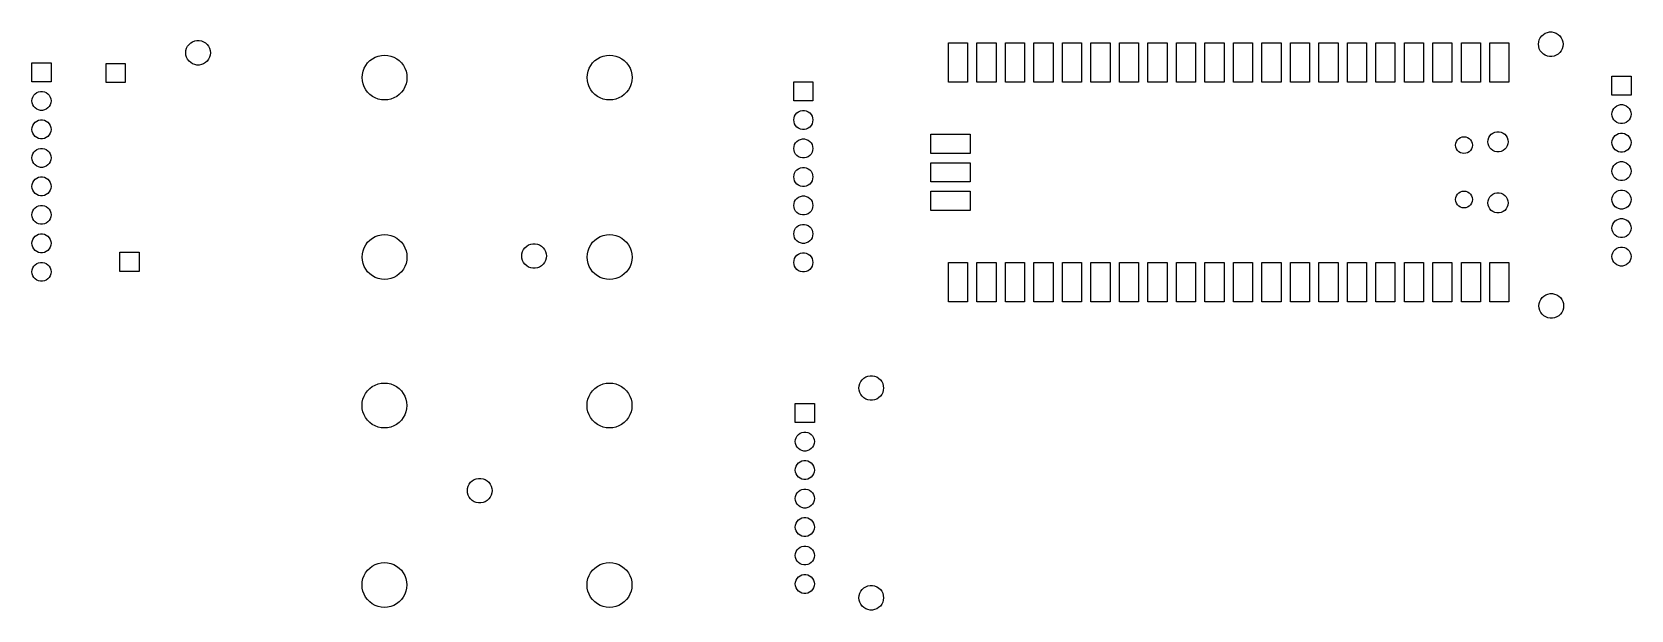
# Model space of a CAD drawing. Extents: x 3.31 to 8.92, y -3.71 to -1.68.
import ezdxf

# ---------------------------------------------------------------- set-up
doc = ezdxf.new("R2010")
doc.units = 0
doc.header["$MEASUREMENT"] = 0
doc.layers.add('BLACK', color=7, linetype='CONTINUOUS')

msp = doc.modelspace()

# ---------------------------------------------------------------- linework, layer by layer
at = {"layer": 'BLACK', "linetype": 'CONTINUOUS'}
for p, q in [((8.6236, -1.6845), (8.6311, -1.6816)), ((8.6311, -1.6816), (8.6389, -1.6801)), ((8.6389, -1.6801), (8.6469, -1.6801)), ((8.6469, -1.6801), (8.6548, -1.6816)), ((8.6548, -1.6816), (8.6622, -1.6845)), ((3.8531, -1.7452), (3.8553, -1.7375)), ((3.8553, -1.7375), (3.8588, -1.7304)), ((3.8588, -1.7304), (3.8637, -1.724)), ((3.8637, -1.724), (3.8696, -1.7186)), ((3.8696, -1.7186), (3.8764, -1.7144)), ((3.8764, -1.7144), (3.8838, -1.7115)), ((3.8838, -1.7115), (3.8917, -1.71)), ((3.8917, -1.71), (3.8997, -1.71)), ((3.8997, -1.71), (3.9075, -1.7115)), ((3.9075, -1.7115), (3.915, -1.7144)), ((3.915, -1.7144), (3.9218, -1.7186)), ((3.9218, -1.7186), (3.9277, -1.724)), ((3.9277, -1.724), (3.9325, -1.7304)), ((3.9325, -1.7304), (3.9361, -1.7375)), ((3.9361, -1.7375), (3.9382, -1.7452)), ((6.5291, -1.8563), (6.5291, -1.7185)), ((6.5291, -1.7185), (6.5961, -1.7185)), ((6.5961, -1.7185), (6.5961, -1.8563)), ((6.6291, -1.8563), (6.6291, -1.7185)), ((6.6291, -1.7185), (6.6961, -1.7185)), ((6.6961, -1.7185), (6.6961, -1.8563)), ((6.7291, -1.8563), (6.7291, -1.7185)), ((6.7291, -1.7185), (6.7961, -1.7185)), ((6.7961, -1.7185), (6.7961, -1.8563)), ((6.8291, -1.8563), (6.8291, -1.7185)), ((6.8291, -1.7185), (6.8961, -1.7185)), ((6.8961, -1.7185), (6.8961, -1.8563)), ((6.9291, -1.8563), (6.9291, -1.7185)), ((6.9291, -1.7185), (6.9961, -1.7185)), ((6.9961, -1.7185), (6.9961, -1.8563)), ((7.0291, -1.8563), (7.0291, -1.7185)), ((7.0291, -1.7185), (7.0961, -1.7185)), ((7.0961, -1.7185), (7.0961, -1.8563)), ((7.1291, -1.8563), (7.1291, -1.7185)), ((7.1291, -1.7185), (7.1961, -1.7185)), ((7.1961, -1.7185), (7.1961, -1.8563)), ((7.2291, -1.8563), (7.2291, -1.7185)), ((7.2291, -1.7185), (7.2961, -1.7185)), ((7.2961, -1.7185), (7.2961, -1.8563)), ((7.3291, -1.8563), (7.3291, -1.7185)), ((7.3291, -1.7185), (7.3961, -1.7185)), ((7.3961, -1.7185), (7.3961, -1.8563)), ((7.4291, -1.8563), (7.4291, -1.7185)), ((7.4291, -1.7185), (7.4961, -1.7185)), ((7.4961, -1.7185), (7.4961, -1.8563)), ((7.5291, -1.8563), (7.5291, -1.7185)), ((7.5291, -1.7185), (7.5961, -1.7185)), ((7.5961, -1.7185), (7.5961, -1.8563)), ((7.6291, -1.8563), (7.6291, -1.7185)), ((7.6291, -1.7185), (7.6961, -1.7185)), ((7.6961, -1.7185), (7.6961, -1.8563)), ((7.7291, -1.8563), (7.7291, -1.7185)), ((7.7291, -1.7185), (7.7961, -1.7185)), ((7.7961, -1.7185), (7.7961, -1.8563)), ((7.8291, -1.8563), (7.8291, -1.7185)), ((7.8291, -1.7185), (7.8961, -1.7185)), ((7.8961, -1.7185), (7.8961, -1.8563)), ((7.9291, -1.8563), (7.9291, -1.7185)), ((7.9291, -1.7185), (7.9961, -1.7185)), ((7.9961, -1.7185), (7.9961, -1.8563)), ((8.0291, -1.8563), (8.0291, -1.7185)), ((8.0291, -1.7185), (8.0961, -1.7185)), ((8.0961, -1.7185), (8.0961, -1.8563)), ((8.1291, -1.8563), (8.1291, -1.7185)), ((8.1291, -1.7185), (8.1961, -1.7185)), ((8.1961, -1.7185), (8.1961, -1.8563)), ((8.2291, -1.8563), (8.2291, -1.7185)), ((8.2291, -1.7185), (8.2961, -1.7185)), ((8.2961, -1.7185), (8.2961, -1.8563)), ((8.3291, -1.8563), (8.3291, -1.7185)), ((8.3291, -1.7185), (8.3961, -1.7185)), ((8.3961, -1.7185), (8.3961, -1.8563)), ((8.4291, -1.8563), (8.4291, -1.7185)), ((8.4291, -1.7185), (8.4961, -1.7185)), ((8.4961, -1.7185), (8.4961, -1.8563)), ((8.5996, -1.7232), (8.6003, -1.7153)), ((8.6003, -1.7312), (8.5996, -1.7232)), ((8.6003, -1.7153), (8.6025, -1.7076)), ((8.6025, -1.7389), (8.6003, -1.7312)), ((8.6025, -1.7076), (8.6061, -1.7004)), ((8.6061, -1.746), (8.6025, -1.7389)), ((8.6061, -1.7004), (8.6109, -1.6941)), ((8.6109, -1.6941), (8.6168, -1.6887)), ((8.6168, -1.6887), (8.6236, -1.6845)), ((8.6622, -1.6845), (8.669, -1.6887)), ((8.669, -1.6887), (8.6749, -1.6941)), ((8.6749, -1.6941), (8.6797, -1.7004)), ((8.6797, -1.7004), (8.6833, -1.7076)), ((8.6833, -1.7389), (8.6797, -1.746)), ((8.6833, -1.7076), (8.6855, -1.7153)), ((8.6855, -1.7312), (8.6833, -1.7389)), ((8.6855, -1.7153), (8.6862, -1.7232)), ((8.6862, -1.7232), (8.6855, -1.7312)), ((3.3126, -1.8555), (3.3126, -1.7886)), ((3.3126, -1.7886), (3.3795, -1.7886)), ((3.3795, -1.7886), (3.3795, -1.8555)), ((3.5728, -1.8575), (3.5728, -1.7906)), ((3.5728, -1.7906), (3.6398, -1.7906)), ((3.6398, -1.7906), (3.6398, -1.8575)), ((3.8524, -1.7531), (3.8531, -1.7452)), ((3.8531, -1.7611), (3.8524, -1.7531)), ((3.8553, -1.7688), (3.8531, -1.7611)), ((3.8588, -1.7759), (3.8553, -1.7688)), ((3.8637, -1.7823), (3.8588, -1.7759)), ((3.8696, -1.7877), (3.8637, -1.7823)), ((3.8764, -1.7919), (3.8696, -1.7877)), ((3.8838, -1.7948), (3.8764, -1.7919)), ((3.8917, -1.7963), (3.8838, -1.7948)), ((3.9075, -1.7948), (3.8997, -1.7963)), ((3.915, -1.7919), (3.9075, -1.7948)), ((3.9218, -1.7877), (3.915, -1.7919)), ((3.9277, -1.7823), (3.9218, -1.7877)), ((3.9325, -1.7759), (3.9277, -1.7823)), ((3.9361, -1.7688), (3.9325, -1.7759)), ((3.9382, -1.7611), (3.9361, -1.7688)), ((3.9382, -1.7452), (3.939, -1.7531)), ((3.939, -1.7531), (3.9382, -1.7611)), ((4.4838, -1.7976), (4.4905, -1.7886)), ((4.4905, -1.7886), (4.4984, -1.7806)), ((4.4984, -1.7806), (4.5074, -1.7739)), ((4.5074, -1.7739), (4.5173, -1.7685)), ((4.5173, -1.7685), (4.5278, -1.7646)), ((4.5278, -1.7646), (4.5388, -1.7622)), ((4.5388, -1.7622), (4.55, -1.7614)), ((4.55, -1.7614), (4.5612, -1.7622)), ((4.5612, -1.7622), (4.5722, -1.7646)), ((4.5722, -1.7646), (4.5827, -1.7685)), ((4.5827, -1.7685), (4.5926, -1.7739)), ((4.5926, -1.7739), (4.6016, -1.7806)), ((4.6016, -1.7806), (4.6095, -1.7886)), ((4.6095, -1.7886), (4.6162, -1.7976)), ((5.2735, -1.7976), (5.2803, -1.7886)), ((5.2803, -1.7886), (5.2882, -1.7806)), ((5.2882, -1.7806), (5.2972, -1.7739)), ((5.2972, -1.7739), (5.3071, -1.7685)), ((5.3071, -1.7685), (5.3176, -1.7646)), ((5.3176, -1.7646), (5.3286, -1.7622)), ((5.3286, -1.7622), (5.3398, -1.7614)), ((5.3398, -1.7614), (5.351, -1.7622)), ((5.351, -1.7622), (5.3619, -1.7646)), ((5.3619, -1.7646), (5.3725, -1.7685)), ((5.3725, -1.7685), (5.3823, -1.7739)), ((5.3823, -1.7739), (5.3913, -1.7806)), ((5.3913, -1.7806), (5.3993, -1.7886)), ((5.3993, -1.7886), (5.406, -1.7976)), ((8.6109, -1.7524), (8.6061, -1.746)), ((8.6168, -1.7578), (8.6109, -1.7524)), ((8.6236, -1.762), (8.6168, -1.7578)), ((8.6311, -1.7649), (8.6236, -1.762)), ((8.6389, -1.7664), (8.6311, -1.7649)), ((8.6469, -1.7664), (8.6389, -1.7664)), ((8.6548, -1.7649), (8.6469, -1.7664)), ((8.6622, -1.762), (8.6548, -1.7649)), ((8.669, -1.7578), (8.6622, -1.762)), ((8.6749, -1.7524), (8.669, -1.7578)), ((8.6797, -1.746), (8.6749, -1.7524)), ((3.8997, -1.7963), (3.8917, -1.7963)), ((4.4713, -1.8402), (4.4721, -1.829)), ((4.4721, -1.8514), (4.4713, -1.8402)), ((4.4721, -1.829), (4.4744, -1.818)), ((4.4744, -1.8623), (4.4721, -1.8514)), ((4.4744, -1.818), (4.4784, -1.8074)), ((4.4784, -1.8074), (4.4838, -1.7976)), ((4.6162, -1.7976), (4.6216, -1.8074)), ((4.6216, -1.8074), (4.6256, -1.818)), ((4.6256, -1.818), (4.6279, -1.829)), ((4.6279, -1.8514), (4.6256, -1.8623)), ((4.6279, -1.829), (4.6287, -1.8402)), ((4.6287, -1.8402), (4.6279, -1.8514)), ((5.261, -1.8402), (5.2618, -1.829)), ((5.2618, -1.8514), (5.261, -1.8402)), ((5.2618, -1.829), (5.2642, -1.818)), ((5.2642, -1.8623), (5.2618, -1.8514)), ((5.2642, -1.818), (5.2681, -1.8074)), ((5.2681, -1.8074), (5.2735, -1.7976)), ((5.406, -1.7976), (5.4114, -1.8074)), ((5.4114, -1.8074), (5.4153, -1.818)), ((5.4153, -1.818), (5.4177, -1.829)), ((5.4177, -1.8514), (5.4153, -1.8623)), ((5.4177, -1.829), (5.4185, -1.8402)), ((5.4185, -1.8402), (5.4177, -1.8514)), ((8.8575, -1.902), (8.8575, -1.835)), ((8.8575, -1.835), (8.9244, -1.835)), ((8.9244, -1.835), (8.9244, -1.902)), ((3.3795, -1.8555), (3.3126, -1.8555)), ((3.3155, -1.9084), (3.319, -1.9024)), ((3.319, -1.9024), (3.3237, -1.8972)), ((3.3237, -1.8972), (3.3293, -1.8931)), ((3.3293, -1.8931), (3.3357, -1.8902)), ((3.3357, -1.8902), (3.3426, -1.8888)), ((3.3426, -1.8888), (3.3496, -1.8888)), ((3.3496, -1.8888), (3.3564, -1.8902)), ((3.3564, -1.8902), (3.3628, -1.8931)), ((3.3628, -1.8931), (3.3685, -1.8972)), ((3.3685, -1.8972), (3.3731, -1.9024)), ((3.3731, -1.9024), (3.3766, -1.9084)), ((3.6398, -1.8575), (3.5728, -1.8575)), ((4.4784, -1.8729), (4.4744, -1.8623)), ((4.4838, -1.8827), (4.4784, -1.8729)), ((4.4905, -1.8917), (4.4838, -1.8827)), ((4.4984, -1.8997), (4.4905, -1.8917)), ((4.5074, -1.9064), (4.4984, -1.8997)), ((4.5173, -1.9118), (4.5074, -1.9064)), ((4.5926, -1.9064), (4.5827, -1.9118)), ((4.6016, -1.8997), (4.5926, -1.9064)), ((4.6095, -1.8917), (4.6016, -1.8997)), ((4.6162, -1.8827), (4.6095, -1.8917)), ((4.6216, -1.8729), (4.6162, -1.8827)), ((4.6256, -1.8623), (4.6216, -1.8729)), ((5.2681, -1.8729), (5.2642, -1.8623)), ((5.2735, -1.8827), (5.2681, -1.8729)), ((5.2803, -1.8917), (5.2735, -1.8827)), ((5.2882, -1.8997), (5.2803, -1.8917)), ((5.2972, -1.9064), (5.2882, -1.8997)), ((5.3071, -1.9118), (5.2972, -1.9064)), ((5.3823, -1.9064), (5.3725, -1.9118)), ((5.3913, -1.8997), (5.3823, -1.9064)), ((5.3993, -1.8917), (5.3913, -1.8997)), ((5.406, -1.8827), (5.3993, -1.8917)), ((5.4114, -1.8729), (5.406, -1.8827)), ((5.4153, -1.8623), (5.4114, -1.8729)), ((5.9862, -1.9224), (5.9862, -1.8555)), ((5.9862, -1.8555), (6.0531, -1.8555)), ((6.0531, -1.8555), (6.0531, -1.9224)), ((6.5961, -1.8563), (6.5291, -1.8563)), ((6.6961, -1.8563), (6.6291, -1.8563)), ((6.7961, -1.8563), (6.7291, -1.8563)), ((6.8961, -1.8563), (6.8291, -1.8563)), ((6.9961, -1.8563), (6.9291, -1.8563)), ((7.0961, -1.8563), (7.0291, -1.8563)), ((7.1961, -1.8563), (7.1291, -1.8563)), ((7.2961, -1.8563), (7.2291, -1.8563)), ((7.3961, -1.8563), (7.3291, -1.8563)), ((7.4961, -1.8563), (7.4291, -1.8563)), ((7.5961, -1.8563), (7.5291, -1.8563)), ((7.6961, -1.8563), (7.6291, -1.8563)), ((7.7961, -1.8563), (7.7291, -1.8563)), ((7.8961, -1.8563), (7.8291, -1.8563)), ((7.9961, -1.8563), (7.9291, -1.8563)), ((8.0961, -1.8563), (8.0291, -1.8563)), ((8.1961, -1.8563), (8.1291, -1.8563)), ((8.2961, -1.8563), (8.2291, -1.8563)), ((8.3961, -1.8563), (8.3291, -1.8563)), ((8.4961, -1.8563), (8.4291, -1.8563)), ((8.9244, -1.902), (8.8575, -1.902)), ((3.3126, -1.922), (3.3133, -1.9151)), ((3.3133, -1.929), (3.3126, -1.922)), ((3.3133, -1.9151), (3.3155, -1.9084)), ((3.3155, -1.9357), (3.3133, -1.929)), ((3.319, -1.9417), (3.3155, -1.9357)), ((3.3237, -1.9469), (3.319, -1.9417)), ((3.3293, -1.951), (3.3237, -1.9469)), ((3.3357, -1.9539), (3.3293, -1.951)), ((3.3426, -1.9553), (3.3357, -1.9539)), ((3.3496, -1.9553), (3.3426, -1.9553)), ((3.3564, -1.9539), (3.3496, -1.9553)), ((3.3628, -1.951), (3.3564, -1.9539)), ((3.3685, -1.9469), (3.3628, -1.951)), ((3.3731, -1.9417), (3.3685, -1.9469)), ((3.3766, -1.9357), (3.3731, -1.9417)), ((3.3766, -1.9084), (3.3788, -1.9151)), ((3.3788, -1.929), (3.3766, -1.9357)), ((3.3788, -1.9151), (3.3795, -1.922)), ((3.3795, -1.922), (3.3788, -1.929)), ((4.5278, -1.9157), (4.5173, -1.9118)), ((4.5388, -1.9181), (4.5278, -1.9157)), ((4.55, -1.9189), (4.5388, -1.9181)), ((4.5612, -1.9181), (4.55, -1.9189)), ((4.5722, -1.9157), (4.5612, -1.9181)), ((4.5827, -1.9118), (4.5722, -1.9157)), ((5.3176, -1.9157), (5.3071, -1.9118)), ((5.3286, -1.9181), (5.3176, -1.9157)), ((5.3398, -1.9189), (5.3286, -1.9181)), ((5.351, -1.9181), (5.3398, -1.9189)), ((5.3619, -1.9157), (5.351, -1.9181)), ((5.3725, -1.9118), (5.3619, -1.9157)), ((6.0531, -1.9224), (5.9862, -1.9224)), ((5.9926, -1.9693), (5.9973, -1.9641)), ((5.9973, -1.9641), (6.003, -1.96)), ((6.003, -1.96), (6.0093, -1.9571)), ((6.0093, -1.9571), (6.0162, -1.9557)), ((6.0162, -1.9557), (6.0232, -1.9557)), ((6.0232, -1.9557), (6.03, -1.9571)), ((6.03, -1.9571), (6.0364, -1.96)), ((6.0364, -1.96), (6.0421, -1.9641)), ((6.0421, -1.9641), (6.0468, -1.9693)), ((8.8575, -1.9685), (8.8582, -1.9615)), ((8.8582, -1.9615), (8.8604, -1.9549)), ((8.8604, -1.9549), (8.8639, -1.9488)), ((8.8639, -1.9488), (8.8686, -1.9436)), ((8.8686, -1.9436), (8.8742, -1.9395)), ((8.8742, -1.9395), (8.8806, -1.9367)), ((8.8806, -1.9367), (8.8874, -1.9352)), ((8.8874, -1.9352), (8.8944, -1.9352)), ((8.8944, -1.9352), (8.9013, -1.9367)), ((8.9013, -1.9367), (8.9077, -1.9395)), ((8.9077, -1.9395), (8.9133, -1.9436)), ((8.9133, -1.9436), (8.918, -1.9488)), ((8.918, -1.9488), (8.9215, -1.9549)), ((8.9215, -1.9549), (8.9237, -1.9615)), ((8.9237, -1.9615), (8.9244, -1.9685)), ((3.3126, -2.022), (3.3133, -2.0151)), ((3.3133, -2.0151), (3.3155, -2.0084)), ((3.3155, -2.0084), (3.319, -2.0024)), ((3.319, -2.0024), (3.3237, -1.9972)), ((3.3237, -1.9972), (3.3293, -1.9931)), ((3.3293, -1.9931), (3.3357, -1.9902)), ((3.3357, -1.9902), (3.3426, -1.9888)), ((3.3426, -1.9888), (3.3496, -1.9888)), ((3.3496, -1.9888), (3.3564, -1.9902)), ((3.3564, -1.9902), (3.3628, -1.9931)), ((3.3628, -1.9931), (3.3685, -1.9972)), ((3.3685, -1.9972), (3.3731, -2.0024)), ((3.3731, -2.0024), (3.3766, -2.0084)), ((3.3766, -2.0084), (3.3788, -2.0151)), ((3.3788, -2.0151), (3.3795, -2.022)), ((5.9862, -1.989), (5.987, -1.982)), ((5.987, -1.9959), (5.9862, -1.989)), ((5.987, -1.982), (5.9891, -1.9754)), ((5.9891, -2.0026), (5.987, -1.9959)), ((5.9891, -1.9754), (5.9926, -1.9693)), ((5.9926, -2.0086), (5.9891, -2.0026)), ((5.9973, -2.0138), (5.9926, -2.0086)), ((6.003, -2.018), (5.9973, -2.0138)), ((6.0093, -2.0208), (6.003, -2.018)), ((6.0364, -2.018), (6.03, -2.0208)), ((6.0421, -2.0138), (6.0364, -2.018)), ((6.0468, -2.0086), (6.0421, -2.0138)), ((6.0468, -1.9693), (6.0503, -1.9754)), ((6.0503, -2.0026), (6.0468, -2.0086)), ((6.0503, -1.9754), (6.0524, -1.982)), ((6.0524, -1.9959), (6.0503, -2.0026)), ((6.0524, -1.982), (6.0531, -1.989)), ((6.0531, -1.989), (6.0524, -1.9959)), ((8.8582, -1.9755), (8.8575, -1.9685)), ((8.8604, -1.9821), (8.8582, -1.9755)), ((8.8639, -1.9882), (8.8604, -1.9821)), ((8.8686, -1.9934), (8.8639, -1.9882)), ((8.8742, -1.9975), (8.8686, -1.9934)), ((8.8806, -2.0003), (8.8742, -1.9975)), ((8.8874, -2.0018), (8.8806, -2.0003)), ((8.8944, -2.0018), (8.8874, -2.0018)), ((8.9013, -2.0003), (8.8944, -2.0018)), ((8.9077, -1.9975), (8.9013, -2.0003)), ((8.9133, -1.9934), (8.9077, -1.9975)), ((8.918, -1.9882), (8.9133, -1.9934)), ((8.9215, -1.9821), (8.918, -1.9882)), ((8.9237, -1.9755), (8.9215, -1.9821)), ((8.9244, -1.9685), (8.9237, -1.9755)), ((3.3133, -2.029), (3.3126, -2.022)), ((3.3155, -2.0357), (3.3133, -2.029)), ((3.319, -2.0417), (3.3155, -2.0357)), ((3.3237, -2.0469), (3.319, -2.0417)), ((3.3293, -2.051), (3.3237, -2.0469)), ((3.3357, -2.0539), (3.3293, -2.051)), ((3.3426, -2.0553), (3.3357, -2.0539)), ((3.3496, -2.0553), (3.3426, -2.0553)), ((3.3564, -2.0539), (3.3496, -2.0553)), ((3.3628, -2.051), (3.3564, -2.0539)), ((3.3685, -2.0469), (3.3628, -2.051)), ((3.3731, -2.0417), (3.3685, -2.0469)), ((3.3766, -2.0357), (3.3731, -2.0417)), ((3.3788, -2.029), (3.3766, -2.0357)), ((3.3795, -2.022), (3.3788, -2.029)), ((5.987, -2.082), (5.9891, -2.0754)), ((5.9891, -2.0754), (5.9926, -2.0693)), ((5.9926, -2.0693), (5.9973, -2.0641)), ((5.9973, -2.0641), (6.003, -2.06)), ((6.003, -2.06), (6.0093, -2.0571)), ((6.0162, -2.0223), (6.0093, -2.0208)), ((6.0093, -2.0571), (6.0162, -2.0557)), ((6.0232, -2.0223), (6.0162, -2.0223)), ((6.0162, -2.0557), (6.0232, -2.0557)), ((6.03, -2.0208), (6.0232, -2.0223)), ((6.0232, -2.0557), (6.03, -2.0571)), ((6.03, -2.0571), (6.0364, -2.06)), ((6.0364, -2.06), (6.0421, -2.0641)), ((6.0421, -2.0641), (6.0468, -2.0693)), ((6.0468, -2.0693), (6.0503, -2.0754)), ((6.0503, -2.0754), (6.0524, -2.082)), ((6.4673, -2.1063), (6.4673, -2.0394)), ((6.4673, -2.0394), (6.6051, -2.0394)), ((6.6051, -2.0394), (6.6051, -2.1063)), ((8.3087, -2.0774), (8.3094, -2.0708)), ((8.3094, -2.0708), (8.3116, -2.0646)), ((8.3116, -2.0646), (8.3151, -2.059)), ((8.3151, -2.059), (8.3198, -2.0543)), ((8.3198, -2.0543), (8.3254, -2.0508)), ((8.3254, -2.0508), (8.3316, -2.0486)), ((8.3316, -2.0486), (8.3382, -2.0478)), ((8.3382, -2.0478), (8.3448, -2.0486)), ((8.3448, -2.0486), (8.351, -2.0508)), ((8.351, -2.0508), (8.3566, -2.0543)), ((8.3566, -2.0543), (8.3613, -2.059)), ((8.3613, -2.059), (8.3648, -2.0646)), ((8.3648, -2.0646), (8.367, -2.0708)), ((8.367, -2.0708), (8.3677, -2.0774)), ((8.422, -2.0656), (8.4228, -2.0582)), ((8.4228, -2.0729), (8.422, -2.0656)), ((8.4228, -2.0582), (8.4251, -2.0511)), ((8.4251, -2.08), (8.4228, -2.0729)), ((8.4251, -2.0511), (8.4288, -2.0447)), ((8.4288, -2.0447), (8.4338, -2.0392)), ((8.4338, -2.0392), (8.4398, -2.0349)), ((8.4398, -2.0349), (8.4465, -2.0319)), ((8.4465, -2.0319), (8.4538, -2.0303)), ((8.4538, -2.0303), (8.4612, -2.0303)), ((8.4612, -2.0303), (8.4684, -2.0319)), ((8.4684, -2.0319), (8.4752, -2.0349)), ((8.4752, -2.0349), (8.4812, -2.0392)), ((8.4812, -2.0392), (8.4861, -2.0447)), ((8.4861, -2.0447), (8.4899, -2.0511)), ((8.4899, -2.0511), (8.4921, -2.0582)), ((8.4921, -2.0729), (8.4899, -2.08)), ((8.4921, -2.0582), (8.4929, -2.0656)), ((8.4929, -2.0656), (8.4921, -2.0729)), ((8.8575, -2.0685), (8.8582, -2.0615)), ((8.8582, -2.0755), (8.8575, -2.0685)), ((8.8582, -2.0615), (8.8604, -2.0549)), ((8.8604, -2.0821), (8.8582, -2.0755)), ((8.8604, -2.0549), (8.8639, -2.0488)), ((8.8639, -2.0488), (8.8686, -2.0436)), ((8.8686, -2.0436), (8.8742, -2.0395)), ((8.8742, -2.0395), (8.8806, -2.0367)), ((8.8806, -2.0367), (8.8874, -2.0352)), ((8.8874, -2.0352), (8.8944, -2.0352)), ((8.8944, -2.0352), (8.9013, -2.0367)), ((8.9013, -2.0367), (8.9077, -2.0395)), ((8.9077, -2.0395), (8.9133, -2.0436)), ((8.9133, -2.0436), (8.918, -2.0488)), ((8.918, -2.0488), (8.9215, -2.0549)), ((8.9215, -2.0549), (8.9237, -2.0615)), ((8.9237, -2.0755), (8.9215, -2.0821)), ((8.9237, -2.0615), (8.9244, -2.0685)), ((8.9244, -2.0685), (8.9237, -2.0755)), ((3.3126, -2.122), (3.3133, -2.1151)), ((3.3133, -2.129), (3.3126, -2.122)), ((3.3133, -2.1151), (3.3155, -2.1084)), ((3.3155, -2.1357), (3.3133, -2.129)), ((3.3155, -2.1084), (3.319, -2.1024)), ((3.319, -2.1024), (3.3237, -2.0972)), ((3.3237, -2.0972), (3.3293, -2.0931)), ((3.3293, -2.0931), (3.3357, -2.0902)), ((3.3357, -2.0902), (3.3426, -2.0888)), ((3.3426, -2.0888), (3.3496, -2.0888)), ((3.3496, -2.0888), (3.3564, -2.0902)), ((3.3564, -2.0902), (3.3628, -2.0931)), ((3.3628, -2.0931), (3.3685, -2.0972)), ((3.3685, -2.0972), (3.3731, -2.1024)), ((3.3731, -2.1024), (3.3766, -2.1084)), ((3.3766, -2.1084), (3.3788, -2.1151)), ((3.3788, -2.129), (3.3766, -2.1357)), ((3.3788, -2.1151), (3.3795, -2.122)), ((3.3795, -2.122), (3.3788, -2.129)), ((5.9862, -2.089), (5.987, -2.082)), ((5.987, -2.0959), (5.9862, -2.089)), ((5.9891, -2.1026), (5.987, -2.0959)), ((5.9926, -2.1086), (5.9891, -2.1026)), ((5.9973, -2.1138), (5.9926, -2.1086)), ((6.003, -2.118), (5.9973, -2.1138)), ((6.0093, -2.1208), (6.003, -2.118)), ((6.0162, -2.1223), (6.0093, -2.1208)), ((6.0232, -2.1223), (6.0162, -2.1223)), ((6.03, -2.1208), (6.0232, -2.1223)), ((6.0364, -2.118), (6.03, -2.1208)), ((6.0421, -2.1138), (6.0364, -2.118)), ((6.0468, -2.1086), (6.0421, -2.1138)), ((6.0503, -2.1026), (6.0468, -2.1086)), ((6.0524, -2.0959), (6.0503, -2.1026)), ((6.0524, -2.082), (6.0531, -2.089)), ((6.0531, -2.089), (6.0524, -2.0959)), ((6.6051, -2.1063), (6.4673, -2.1063)), ((8.3094, -2.0839), (8.3087, -2.0774)), ((8.3116, -2.0902), (8.3094, -2.0839)), ((8.3151, -2.0958), (8.3116, -2.0902)), ((8.3198, -2.1004), (8.3151, -2.0958)), ((8.3254, -2.104), (8.3198, -2.1004)), ((8.3316, -2.1061), (8.3254, -2.104)), ((8.3382, -2.1069), (8.3316, -2.1061)), ((8.3448, -2.1061), (8.3382, -2.1069)), ((8.351, -2.104), (8.3448, -2.1061)), ((8.3566, -2.1004), (8.351, -2.104)), ((8.3613, -2.0958), (8.3566, -2.1004)), ((8.3648, -2.0902), (8.3613, -2.0958)), ((8.367, -2.0839), (8.3648, -2.0902)), ((8.3677, -2.0774), (8.367, -2.0839)), ((8.4288, -2.0864), (8.4251, -2.08)), ((8.4338, -2.0919), (8.4288, -2.0864)), ((8.4398, -2.0962), (8.4338, -2.0919)), ((8.4465, -2.0993), (8.4398, -2.0962)), ((8.4538, -2.1008), (8.4465, -2.0993)), ((8.4612, -2.1008), (8.4538, -2.1008)), ((8.4684, -2.0993), (8.4612, -2.1008)), ((8.4752, -2.0962), (8.4684, -2.0993)), ((8.4812, -2.0919), (8.4752, -2.0962)), ((8.4861, -2.0864), (8.4812, -2.0919)), ((8.4899, -2.08), (8.4861, -2.0864)), ((8.8639, -2.0882), (8.8604, -2.0821)), ((8.8686, -2.0934), (8.8639, -2.0882)), ((8.8742, -2.0975), (8.8686, -2.0934)), ((8.8806, -2.1003), (8.8742, -2.0975)), ((8.8874, -2.1018), (8.8806, -2.1003)), ((8.8944, -2.1018), (8.8874, -2.1018)), ((8.9013, -2.1003), (8.8944, -2.1018)), ((8.9077, -2.0975), (8.9013, -2.1003)), ((8.9133, -2.0934), (8.9077, -2.0975)), ((8.918, -2.0882), (8.9133, -2.0934)), ((8.9215, -2.0821), (8.918, -2.0882)), ((3.319, -2.1417), (3.3155, -2.1357)), ((3.3237, -2.1469), (3.319, -2.1417)), ((3.3293, -2.151), (3.3237, -2.1469)), ((3.3357, -2.1539), (3.3293, -2.151)), ((3.3426, -2.1553), (3.3357, -2.1539)), ((3.3496, -2.1553), (3.3426, -2.1553)), ((3.3564, -2.1539), (3.3496, -2.1553)), ((3.3628, -2.151), (3.3564, -2.1539)), ((3.3685, -2.1469), (3.3628, -2.151)), ((3.3731, -2.1417), (3.3685, -2.1469)), ((3.3766, -2.1357), (3.3731, -2.1417)), ((5.9862, -2.189), (5.987, -2.182)), ((5.987, -2.182), (5.9891, -2.1754)), ((5.9891, -2.1754), (5.9926, -2.1693)), ((5.9926, -2.1693), (5.9973, -2.1641)), ((5.9973, -2.1641), (6.003, -2.16)), ((6.003, -2.16), (6.0093, -2.1571)), ((6.0093, -2.1571), (6.0162, -2.1557)), ((6.0162, -2.1557), (6.0232, -2.1557)), ((6.0232, -2.1557), (6.03, -2.1571)), ((6.03, -2.1571), (6.0364, -2.16)), ((6.0364, -2.16), (6.0421, -2.1641)), ((6.0421, -2.1641), (6.0468, -2.1693)), ((6.0468, -2.1693), (6.0503, -2.1754)), ((6.0503, -2.1754), (6.0524, -2.182)), ((6.0524, -2.182), (6.0531, -2.189)), ((6.4673, -2.2063), (6.4673, -2.1394)), ((6.4673, -2.1394), (6.6051, -2.1394)), ((6.6051, -2.1394), (6.6051, -2.2063)), ((8.8575, -2.1685), (8.8582, -2.1615)), ((8.8582, -2.1755), (8.8575, -2.1685)), ((8.8582, -2.1615), (8.8604, -2.1549)), ((8.8604, -2.1821), (8.8582, -2.1755)), ((8.8604, -2.1549), (8.8639, -2.1488)), ((8.8639, -2.1882), (8.8604, -2.1821)), ((8.8639, -2.1488), (8.8686, -2.1436)), ((8.8686, -2.1934), (8.8639, -2.1882)), ((8.8686, -2.1436), (8.8742, -2.1395)), ((8.8742, -2.1395), (8.8806, -2.1367)), ((8.8806, -2.1367), (8.8874, -2.1352)), ((8.8874, -2.1352), (8.8944, -2.1352)), ((8.8944, -2.1352), (8.9013, -2.1367)), ((8.9013, -2.1367), (8.9077, -2.1395)), ((8.9077, -2.1395), (8.9133, -2.1436)), ((8.9133, -2.1436), (8.918, -2.1488)), ((8.918, -2.1882), (8.9133, -2.1934)), ((8.918, -2.1488), (8.9215, -2.1549)), ((8.9215, -2.1821), (8.918, -2.1882)), ((8.9215, -2.1549), (8.9237, -2.1615)), ((8.9237, -2.1755), (8.9215, -2.1821)), ((8.9237, -2.1615), (8.9244, -2.1685)), ((8.9244, -2.1685), (8.9237, -2.1755)), ((3.3126, -2.222), (3.3133, -2.2151)), ((3.3133, -2.229), (3.3126, -2.222)), ((3.3133, -2.2151), (3.3155, -2.2084)), ((3.3155, -2.2357), (3.3133, -2.229)), ((3.3155, -2.2084), (3.319, -2.2024)), ((3.319, -2.2417), (3.3155, -2.2357)), ((3.319, -2.2024), (3.3237, -2.1972)), ((3.3237, -2.2469), (3.319, -2.2417)), ((3.3237, -2.1972), (3.3293, -2.1931)), ((3.3293, -2.1931), (3.3357, -2.1902)), ((3.3357, -2.1902), (3.3426, -2.1888)), ((3.3426, -2.1888), (3.3496, -2.1888)), ((3.3496, -2.1888), (3.3564, -2.1902)), ((3.3564, -2.1902), (3.3628, -2.1931)), ((3.3628, -2.1931), (3.3685, -2.1972)), ((3.3685, -2.1972), (3.3731, -2.2024)), ((3.3731, -2.2417), (3.3685, -2.2469)), ((3.3731, -2.2024), (3.3766, -2.2084)), ((3.3766, -2.2357), (3.3731, -2.2417)), ((3.3766, -2.2084), (3.3788, -2.2151)), ((3.3788, -2.229), (3.3766, -2.2357)), ((3.3788, -2.2151), (3.3795, -2.222)), ((3.3795, -2.222), (3.3788, -2.229)), ((5.987, -2.1959), (5.9862, -2.189)), ((5.9891, -2.2026), (5.987, -2.1959)), ((5.9926, -2.2086), (5.9891, -2.2026)), ((5.9973, -2.2138), (5.9926, -2.2086)), ((6.003, -2.218), (5.9973, -2.2138)), ((6.0093, -2.2208), (6.003, -2.218)), ((6.0162, -2.2223), (6.0093, -2.2208)), ((6.0232, -2.2223), (6.0162, -2.2223)), ((6.03, -2.2208), (6.0232, -2.2223)), ((6.0364, -2.218), (6.03, -2.2208)), ((6.0421, -2.2138), (6.0364, -2.218)), ((6.0468, -2.2086), (6.0421, -2.2138)), ((6.0503, -2.2026), (6.0468, -2.2086)), ((6.0524, -2.1959), (6.0503, -2.2026)), ((6.0531, -2.189), (6.0524, -2.1959)), ((6.5382, -2.2063), (6.4673, -2.2063)), ((6.4673, -2.3063), (6.4673, -2.2394)), ((6.4673, -2.2394), (6.6051, -2.2394)), ((6.6051, -2.2063), (6.5382, -2.2063)), ((6.6051, -2.2394), (6.6051, -2.3063)), ((8.3198, -2.2452), (8.3254, -2.2417)), ((8.3254, -2.2417), (8.3316, -2.2395)), ((8.3316, -2.2395), (8.3382, -2.2388)), ((8.3382, -2.2388), (8.3448, -2.2395)), ((8.3448, -2.2395), (8.351, -2.2417)), ((8.351, -2.2417), (8.3566, -2.2452)), ((8.8639, -2.2488), (8.8686, -2.2436)), ((8.8742, -2.1975), (8.8686, -2.1934)), ((8.8686, -2.2436), (8.8742, -2.2395)), ((8.8806, -2.2003), (8.8742, -2.1975)), ((8.8742, -2.2395), (8.8806, -2.2367)), ((8.8874, -2.2018), (8.8806, -2.2003)), ((8.8806, -2.2367), (8.8874, -2.2352)), ((8.8944, -2.2018), (8.8874, -2.2018)), ((8.8874, -2.2352), (8.8944, -2.2352)), ((8.9013, -2.2003), (8.8944, -2.2018)), ((8.8944, -2.2352), (8.9013, -2.2367)), ((8.9077, -2.1975), (8.9013, -2.2003)), ((8.9013, -2.2367), (8.9077, -2.2395)), ((8.9133, -2.1934), (8.9077, -2.1975)), ((8.9077, -2.2395), (8.9133, -2.2436)), ((8.9133, -2.2436), (8.918, -2.2488)), ((3.319, -2.3024), (3.3237, -2.2972)), ((3.3293, -2.251), (3.3237, -2.2469)), ((3.3237, -2.2972), (3.3293, -2.2931)), ((3.3357, -2.2539), (3.3293, -2.251)), ((3.3293, -2.2931), (3.3357, -2.2902)), ((3.3426, -2.2553), (3.3357, -2.2539)), ((3.3357, -2.2902), (3.3426, -2.2888)), ((3.3496, -2.2553), (3.3426, -2.2553)), ((3.3426, -2.2888), (3.3496, -2.2888)), ((3.3564, -2.2539), (3.3496, -2.2553)), ((3.3496, -2.2888), (3.3564, -2.2902)), ((3.3628, -2.251), (3.3564, -2.2539)), ((3.3564, -2.2902), (3.3628, -2.2931)), ((3.3685, -2.2469), (3.3628, -2.251)), ((3.3628, -2.2931), (3.3685, -2.2972)), ((3.3685, -2.2972), (3.3731, -2.3024)), ((5.9862, -2.289), (5.987, -2.282)), ((5.987, -2.2959), (5.9862, -2.289)), ((5.987, -2.282), (5.9891, -2.2754)), ((5.9891, -2.3026), (5.987, -2.2959)), ((5.9891, -2.2754), (5.9926, -2.2693)), ((5.9926, -2.2693), (5.9973, -2.2641)), ((5.9973, -2.2641), (6.003, -2.26)), ((6.003, -2.26), (6.0093, -2.2571)), ((6.0093, -2.2571), (6.0162, -2.2557)), ((6.0162, -2.2557), (6.0232, -2.2557)), ((6.0232, -2.2557), (6.03, -2.2571)), ((6.03, -2.2571), (6.0364, -2.26)), ((6.0364, -2.26), (6.0421, -2.2641)), ((6.0421, -2.2641), (6.0468, -2.2693)), ((6.0468, -2.2693), (6.0503, -2.2754)), ((6.0503, -2.2754), (6.0524, -2.282)), ((6.0524, -2.2959), (6.0503, -2.3026)), ((6.0524, -2.282), (6.0531, -2.289)), ((6.0531, -2.289), (6.0524, -2.2959)), ((8.3087, -2.2683), (8.3094, -2.2617)), ((8.3094, -2.2749), (8.3087, -2.2683)), ((8.3094, -2.2617), (8.3116, -2.2555)), ((8.3116, -2.2811), (8.3094, -2.2749)), ((8.3116, -2.2555), (8.3151, -2.2499)), ((8.3151, -2.2867), (8.3116, -2.2811)), ((8.3151, -2.2499), (8.3198, -2.2452)), ((8.3198, -2.2914), (8.3151, -2.2867)), ((8.3254, -2.2949), (8.3198, -2.2914)), ((8.3316, -2.2971), (8.3254, -2.2949)), ((8.3382, -2.2978), (8.3316, -2.2971)), ((8.3448, -2.2971), (8.3382, -2.2978)), ((8.351, -2.2949), (8.3448, -2.2971)), ((8.3566, -2.2914), (8.351, -2.2949)), ((8.3566, -2.2452), (8.3613, -2.2499)), ((8.3613, -2.2867), (8.3566, -2.2914)), ((8.3613, -2.2499), (8.3648, -2.2555)), ((8.3648, -2.2811), (8.3613, -2.2867)), ((8.3648, -2.2555), (8.367, -2.2617)), ((8.367, -2.2749), (8.3648, -2.2811)), ((8.367, -2.2617), (8.3677, -2.2683)), ((8.3677, -2.2683), (8.367, -2.2749)), ((8.422, -2.2801), (8.4228, -2.2728)), ((8.4228, -2.2875), (8.422, -2.2801)), ((8.4228, -2.2728), (8.4251, -2.2657)), ((8.4251, -2.2945), (8.4228, -2.2875)), ((8.4251, -2.2657), (8.4288, -2.2593)), ((8.4288, -2.3009), (8.4251, -2.2945)), ((8.4288, -2.2593), (8.4338, -2.2538)), ((8.4338, -2.2538), (8.4398, -2.2494)), ((8.4398, -2.2494), (8.4465, -2.2464)), ((8.4465, -2.2464), (8.4538, -2.2449)), ((8.4538, -2.2449), (8.4612, -2.2449)), ((8.4612, -2.2449), (8.4684, -2.2464)), ((8.4684, -2.2464), (8.4752, -2.2494)), ((8.4752, -2.2494), (8.4812, -2.2538)), ((8.4812, -2.2538), (8.4861, -2.2593)), ((8.4861, -2.2593), (8.4899, -2.2657)), ((8.4899, -2.2945), (8.4861, -2.3009)), ((8.4899, -2.2657), (8.4921, -2.2728)), ((8.4921, -2.2875), (8.4899, -2.2945)), ((8.4921, -2.2728), (8.4929, -2.2801)), ((8.4929, -2.2801), (8.4921, -2.2875)), ((8.8575, -2.2685), (8.8582, -2.2615)), ((8.8582, -2.2755), (8.8575, -2.2685)), ((8.8582, -2.2615), (8.8604, -2.2549)), ((8.8604, -2.2821), (8.8582, -2.2755)), ((8.8604, -2.2549), (8.8639, -2.2488)), ((8.8639, -2.2882), (8.8604, -2.2821)), ((8.8686, -2.2934), (8.8639, -2.2882)), ((8.8742, -2.2975), (8.8686, -2.2934)), ((8.8806, -2.3003), (8.8742, -2.2975)), ((8.8874, -2.3018), (8.8806, -2.3003)), ((8.9013, -2.3003), (8.8944, -2.3018)), ((8.9077, -2.2975), (8.9013, -2.3003)), ((8.9133, -2.2934), (8.9077, -2.2975)), ((8.918, -2.2882), (8.9133, -2.2934)), ((8.918, -2.2488), (8.9215, -2.2549)), ((8.9215, -2.2821), (8.918, -2.2882)), ((8.9215, -2.2549), (8.9237, -2.2615)), ((8.9237, -2.2755), (8.9215, -2.2821)), ((8.9237, -2.2615), (8.9244, -2.2685)), ((8.9244, -2.2685), (8.9237, -2.2755)), ((3.3126, -2.322), (3.3133, -2.3151)), ((3.3133, -2.329), (3.3126, -2.322)), ((3.3133, -2.3151), (3.3155, -2.3084)), ((3.3155, -2.3357), (3.3133, -2.329)), ((3.3155, -2.3084), (3.319, -2.3024)), ((3.319, -2.3417), (3.3155, -2.3357)), ((3.3237, -2.3469), (3.319, -2.3417)), ((3.3293, -2.351), (3.3237, -2.3469)), ((3.3357, -2.3539), (3.3293, -2.351)), ((3.3426, -2.3553), (3.3357, -2.3539)), ((3.3496, -2.3553), (3.3426, -2.3553)), ((3.3564, -2.3539), (3.3496, -2.3553)), ((3.3628, -2.351), (3.3564, -2.3539)), ((3.3685, -2.3469), (3.3628, -2.351)), ((3.3731, -2.3417), (3.3685, -2.3469)), ((3.3731, -2.3024), (3.3766, -2.3084)), ((3.3766, -2.3357), (3.3731, -2.3417)), ((3.3766, -2.3084), (3.3788, -2.3151)), ((3.3788, -2.329), (3.3766, -2.3357)), ((3.3788, -2.3151), (3.3795, -2.322)), ((3.3795, -2.322), (3.3788, -2.329)), ((5.9926, -2.3086), (5.9891, -2.3026)), ((5.9973, -2.3138), (5.9926, -2.3086)), ((6.003, -2.318), (5.9973, -2.3138)), ((6.0093, -2.3208), (6.003, -2.318)), ((6.0162, -2.3223), (6.0093, -2.3208)), ((6.0093, -2.3571), (6.0162, -2.3557)), ((6.0232, -2.3223), (6.0162, -2.3223)), ((6.0162, -2.3557), (6.0232, -2.3557)), ((6.03, -2.3208), (6.0232, -2.3223)), ((6.0232, -2.3557), (6.03, -2.3571)), ((6.0364, -2.318), (6.03, -2.3208)), ((6.0421, -2.3138), (6.0364, -2.318)), ((6.0468, -2.3086), (6.0421, -2.3138)), ((6.0503, -2.3026), (6.0468, -2.3086)), ((6.6051, -2.3063), (6.4673, -2.3063)), ((8.4338, -2.3064), (8.4288, -2.3009)), ((8.4398, -2.3108), (8.4338, -2.3064)), ((8.4465, -2.3138), (8.4398, -2.3108)), ((8.4538, -2.3154), (8.4465, -2.3138)), ((8.4612, -2.3154), (8.4538, -2.3154)), ((8.4684, -2.3138), (8.4612, -2.3154)), ((8.4752, -2.3108), (8.4684, -2.3138)), ((8.4812, -2.3064), (8.4752, -2.3108)), ((8.4861, -2.3009), (8.4812, -2.3064)), ((8.8582, -2.3615), (8.8604, -2.3549)), ((8.8604, -2.3549), (8.8639, -2.3488)), ((8.8639, -2.3488), (8.8686, -2.3436)), ((8.8686, -2.3436), (8.8742, -2.3395)), ((8.8742, -2.3395), (8.8806, -2.3367)), ((8.8806, -2.3367), (8.8874, -2.3352)), ((8.8944, -2.3018), (8.8874, -2.3018)), ((8.8874, -2.3352), (8.8944, -2.3352)), ((8.8944, -2.3352), (8.9013, -2.3367)), ((8.9013, -2.3367), (8.9077, -2.3395)), ((8.9077, -2.3395), (8.9133, -2.3436)), ((8.9133, -2.3436), (8.918, -2.3488)), ((8.918, -2.3488), (8.9215, -2.3549)), ((8.9215, -2.3549), (8.9237, -2.3615)), ((3.3133, -2.4151), (3.3155, -2.4084)), ((3.3155, -2.4084), (3.319, -2.4024)), ((3.319, -2.4024), (3.3237, -2.3972)), ((3.3237, -2.3972), (3.3293, -2.3931)), ((3.3293, -2.3931), (3.3357, -2.3902)), ((3.3357, -2.3902), (3.3426, -2.3888)), ((3.3426, -2.3888), (3.3496, -2.3888)), ((3.3496, -2.3888), (3.3564, -2.3902)), ((3.3564, -2.3902), (3.3628, -2.3931)), ((3.3628, -2.3931), (3.3685, -2.3972)), ((3.3685, -2.3972), (3.3731, -2.4024)), ((3.3731, -2.4024), (3.3766, -2.4084)), ((3.3766, -2.4084), (3.3788, -2.4151)), ((4.4905, -2.4185), (4.4984, -2.4106)), ((4.4984, -2.4106), (4.5074, -2.4038)), ((4.5074, -2.4038), (4.5173, -2.3985)), ((4.5173, -2.3985), (4.5278, -2.3945)), ((4.5278, -2.3945), (4.5388, -2.3921)), ((4.5388, -2.3921), (4.55, -2.3913)), ((4.55, -2.3913), (4.5612, -2.3921)), ((4.5612, -2.3921), (4.5722, -2.3945)), ((4.5722, -2.3945), (4.5827, -2.3985)), ((4.5827, -2.3985), (4.5926, -2.4038)), ((4.5926, -2.4038), (4.6016, -2.4106)), ((4.6016, -2.4106), (4.6095, -2.4185)), ((5.2803, -2.4185), (5.2882, -2.4106)), ((5.2882, -2.4106), (5.2972, -2.4038)), ((5.2972, -2.4038), (5.3071, -2.3985)), ((5.3071, -2.3985), (5.3176, -2.3945)), ((5.3176, -2.3945), (5.3286, -2.3921)), ((5.3286, -2.3921), (5.3398, -2.3913)), ((5.3398, -2.3913), (5.351, -2.3921)), ((5.351, -2.3921), (5.3619, -2.3945)), ((5.3619, -2.3945), (5.3725, -2.3985)), ((5.3725, -2.3985), (5.3823, -2.4038)), ((5.3823, -2.4038), (5.3913, -2.4106)), ((5.3913, -2.4106), (5.3993, -2.4185)), ((5.9862, -2.389), (5.987, -2.382)), ((5.987, -2.3959), (5.9862, -2.389)), ((5.987, -2.382), (5.9891, -2.3754)), ((5.9891, -2.4026), (5.987, -2.3959)), ((5.9891, -2.3754), (5.9926, -2.3693)), ((5.9926, -2.4086), (5.9891, -2.4026)), ((5.9926, -2.3693), (5.9973, -2.3641)), ((5.9973, -2.4138), (5.9926, -2.4086)), ((5.9973, -2.3641), (6.003, -2.36)), ((6.003, -2.36), (6.0093, -2.3571)), ((6.03, -2.3571), (6.0364, -2.36)), ((6.0364, -2.36), (6.0421, -2.3641)), ((6.0421, -2.3641), (6.0468, -2.3693)), ((6.0468, -2.4086), (6.0421, -2.4138)), ((6.0468, -2.3693), (6.0503, -2.3754)), ((6.0503, -2.4026), (6.0468, -2.4086)), ((6.0503, -2.3754), (6.0524, -2.382)), ((6.0524, -2.3959), (6.0503, -2.4026)), ((6.0524, -2.382), (6.0531, -2.389)), ((6.0531, -2.389), (6.0524, -2.3959)), ((8.8575, -2.3685), (8.8582, -2.3615)), ((8.8582, -2.3755), (8.8575, -2.3685)), ((8.8604, -2.3821), (8.8582, -2.3755)), ((8.8639, -2.3882), (8.8604, -2.3821)), ((8.8686, -2.3934), (8.8639, -2.3882)), ((8.8742, -2.3975), (8.8686, -2.3934)), ((8.8806, -2.4003), (8.8742, -2.3975)), ((8.8874, -2.4018), (8.8806, -2.4003)), ((8.8944, -2.4018), (8.8874, -2.4018)), ((8.9013, -2.4003), (8.8944, -2.4018)), ((8.9077, -2.3975), (8.9013, -2.4003)), ((8.9133, -2.3934), (8.9077, -2.3975)), ((8.918, -2.3882), (8.9133, -2.3934)), ((8.9215, -2.3821), (8.918, -2.3882)), ((8.9237, -2.3755), (8.9215, -2.3821)), ((8.9237, -2.3615), (8.9244, -2.3685)), ((8.9244, -2.3685), (8.9237, -2.3755)), ((3.3126, -2.422), (3.3133, -2.4151)), ((3.3133, -2.429), (3.3126, -2.422)), ((3.3155, -2.4357), (3.3133, -2.429)), ((3.319, -2.4417), (3.3155, -2.4357)), ((3.3237, -2.4469), (3.319, -2.4417)), ((3.3293, -2.451), (3.3237, -2.4469)), ((3.3357, -2.4539), (3.3293, -2.451)), ((3.3426, -2.4553), (3.3357, -2.4539)), ((3.3496, -2.4553), (3.3426, -2.4553)), ((3.3564, -2.4539), (3.3496, -2.4553)), ((3.3628, -2.451), (3.3564, -2.4539)), ((3.3685, -2.4469), (3.3628, -2.451)), ((3.3731, -2.4417), (3.3685, -2.4469)), ((3.3766, -2.4357), (3.3731, -2.4417)), ((3.3788, -2.429), (3.3766, -2.4357)), ((3.3788, -2.4151), (3.3795, -2.422)), ((3.3795, -2.422), (3.3788, -2.429)), ((3.6213, -2.5205), (3.6213, -2.4535)), ((3.6213, -2.4535), (3.6882, -2.4535)), ((3.6882, -2.4535), (3.6882, -2.5205)), ((4.4713, -2.4701), (4.4721, -2.4589)), ((4.4721, -2.4589), (4.4744, -2.4479)), ((4.4744, -2.4479), (4.4784, -2.4374)), ((4.4784, -2.4374), (4.4838, -2.4275)), ((4.4838, -2.4275), (4.4905, -2.4185)), ((4.6095, -2.4185), (4.6162, -2.4275)), ((4.6162, -2.4275), (4.6216, -2.4374)), ((4.6216, -2.4374), (4.6256, -2.4479)), ((4.6256, -2.4479), (4.6279, -2.4589)), ((4.6279, -2.4589), (4.6287, -2.4701)), ((5.0315, -2.4665), (5.0322, -2.4586)), ((5.0322, -2.4745), (5.0315, -2.4665)), ((5.0322, -2.4586), (5.0344, -2.4509)), ((5.0344, -2.4509), (5.038, -2.4437)), ((5.038, -2.4437), (5.0428, -2.4374)), ((5.0428, -2.4374), (5.0487, -2.432)), ((5.0487, -2.432), (5.0555, -2.4278)), ((5.0555, -2.4278), (5.063, -2.4249)), ((5.063, -2.4249), (5.0708, -2.4234)), ((5.0708, -2.4234), (5.0788, -2.4234)), ((5.0788, -2.4234), (5.0867, -2.4249)), ((5.0867, -2.4249), (5.0941, -2.4278)), ((5.0941, -2.4278), (5.1009, -2.432)), ((5.1009, -2.432), (5.1068, -2.4374)), ((5.1068, -2.4374), (5.1116, -2.4437)), ((5.1116, -2.4437), (5.1152, -2.4509)), ((5.1152, -2.4509), (5.1174, -2.4586)), ((5.1174, -2.4586), (5.1181, -2.4665)), ((5.1181, -2.4665), (5.1174, -2.4745)), ((5.261, -2.4701), (5.2618, -2.4589)), ((5.2618, -2.4589), (5.2642, -2.4479)), ((5.2642, -2.4479), (5.2681, -2.4374)), ((5.2681, -2.4374), (5.2735, -2.4275)), ((5.2735, -2.4275), (5.2803, -2.4185)), ((5.3993, -2.4185), (5.406, -2.4275)), ((5.406, -2.4275), (5.4114, -2.4374)), ((5.4114, -2.4374), (5.4153, -2.4479)), ((5.4153, -2.4479), (5.4177, -2.4589)), ((5.4177, -2.4589), (5.4185, -2.4701)), ((5.9926, -2.4693), (5.9973, -2.4641)), ((6.003, -2.418), (5.9973, -2.4138)), ((5.9973, -2.4641), (6.003, -2.46)), ((6.0093, -2.4208), (6.003, -2.418)), ((6.003, -2.46), (6.0093, -2.4571)), ((6.0162, -2.4223), (6.0093, -2.4208)), ((6.0093, -2.4571), (6.0162, -2.4557)), ((6.0232, -2.4223), (6.0162, -2.4223)), ((6.0162, -2.4557), (6.0232, -2.4557)), ((6.03, -2.4208), (6.0232, -2.4223)), ((6.0232, -2.4557), (6.03, -2.4571)), ((6.0364, -2.418), (6.03, -2.4208)), ((6.03, -2.4571), (6.0364, -2.46)), ((6.0421, -2.4138), (6.0364, -2.418)), ((6.0364, -2.46), (6.0421, -2.4641)), ((6.0421, -2.4641), (6.0468, -2.4693)), ((8.8575, -2.4685), (8.8582, -2.4615)), ((8.8582, -2.4755), (8.8575, -2.4685)), ((8.8582, -2.4615), (8.8604, -2.4549)), ((8.8604, -2.4549), (8.8639, -2.4488)), ((8.8639, -2.4488), (8.8686, -2.4436)), ((8.8686, -2.4436), (8.8742, -2.4395)), ((8.8742, -2.4395), (8.8806, -2.4367)), ((8.8806, -2.4367), (8.8874, -2.4352)), ((8.8874, -2.4352), (8.8944, -2.4352)), ((8.8944, -2.4352), (8.9013, -2.4367)), ((8.9013, -2.4367), (8.9077, -2.4395)), ((8.9077, -2.4395), (8.9133, -2.4436)), ((8.9133, -2.4436), (8.918, -2.4488)), ((8.918, -2.4488), (8.9215, -2.4549)), ((8.9215, -2.4549), (8.9237, -2.4615)), ((8.9237, -2.4615), (8.9244, -2.4685)), ((8.9244, -2.4685), (8.9237, -2.4755)), ((3.3126, -2.522), (3.3133, -2.5151)), ((3.3133, -2.529), (3.3126, -2.522)), ((3.3133, -2.5151), (3.3155, -2.5084)), ((3.3155, -2.5084), (3.319, -2.5024)), ((3.319, -2.5024), (3.3237, -2.4972)), ((3.3237, -2.4972), (3.3293, -2.4931)), ((3.3293, -2.4931), (3.3357, -2.4902)), ((3.3357, -2.4902), (3.3426, -2.4888)), ((3.3426, -2.4888), (3.3496, -2.4888)), ((3.3496, -2.4888), (3.3564, -2.4902)), ((3.3564, -2.4902), (3.3628, -2.4931)), ((3.3628, -2.4931), (3.3685, -2.4972)), ((3.3685, -2.4972), (3.3731, -2.5024)), ((3.3731, -2.5024), (3.3766, -2.5084)), ((3.3766, -2.5084), (3.3788, -2.5151)), ((3.3788, -2.5151), (3.3795, -2.522)), ((3.3795, -2.522), (3.3788, -2.529)), ((3.6882, -2.5205), (3.6213, -2.5205)), ((4.4721, -2.4813), (4.4713, -2.4701)), ((4.4744, -2.4923), (4.4721, -2.4813)), ((4.4784, -2.5028), (4.4744, -2.4923)), ((4.4838, -2.5126), (4.4784, -2.5028)), ((4.4905, -2.5216), (4.4838, -2.5126)), ((4.4984, -2.5296), (4.4905, -2.5216)), ((4.6095, -2.5216), (4.6016, -2.5296)), ((4.6162, -2.5126), (4.6095, -2.5216)), ((4.6216, -2.5028), (4.6162, -2.5126)), ((4.6256, -2.4923), (4.6216, -2.5028)), ((4.6279, -2.4813), (4.6256, -2.4923)), ((4.6287, -2.4701), (4.6279, -2.4813)), ((5.0344, -2.4822), (5.0322, -2.4745)), ((5.038, -2.4893), (5.0344, -2.4822)), ((5.0428, -2.4957), (5.038, -2.4893)), ((5.0487, -2.5011), (5.0428, -2.4957)), ((5.0555, -2.5053), (5.0487, -2.5011)), ((5.063, -2.5082), (5.0555, -2.5053)), ((5.0708, -2.5097), (5.063, -2.5082)), ((5.0788, -2.5097), (5.0708, -2.5097)), ((5.0867, -2.5082), (5.0788, -2.5097)), ((5.0941, -2.5053), (5.0867, -2.5082)), ((5.1009, -2.5011), (5.0941, -2.5053)), ((5.1068, -2.4957), (5.1009, -2.5011)), ((5.1116, -2.4893), (5.1068, -2.4957)), ((5.1152, -2.4822), (5.1116, -2.4893)), ((5.1174, -2.4745), (5.1152, -2.4822)), ((5.2618, -2.4813), (5.261, -2.4701)), ((5.2642, -2.4923), (5.2618, -2.4813)), ((5.2681, -2.5028), (5.2642, -2.4923)), ((5.2735, -2.5126), (5.2681, -2.5028)), ((5.2803, -2.5216), (5.2735, -2.5126)), ((5.2882, -2.5296), (5.2803, -2.5216)), ((5.3993, -2.5216), (5.3913, -2.5296)), ((5.406, -2.5126), (5.3993, -2.5216)), ((5.4114, -2.5028), (5.406, -2.5126)), ((5.4153, -2.4923), (5.4114, -2.5028)), ((5.4177, -2.4813), (5.4153, -2.4923)), ((5.4185, -2.4701), (5.4177, -2.4813)), ((5.9862, -2.489), (5.987, -2.482)), ((5.987, -2.4959), (5.9862, -2.489)), ((5.987, -2.482), (5.9891, -2.4754)), ((5.9891, -2.5026), (5.987, -2.4959)), ((5.9891, -2.4754), (5.9926, -2.4693)), ((5.9926, -2.5086), (5.9891, -2.5026)), ((5.9973, -2.5138), (5.9926, -2.5086)), ((6.003, -2.518), (5.9973, -2.5138)), ((6.0093, -2.5208), (6.003, -2.518)), ((6.0162, -2.5223), (6.0093, -2.5208)), ((6.0232, -2.5223), (6.0162, -2.5223)), ((6.03, -2.5208), (6.0232, -2.5223)), ((6.0364, -2.518), (6.03, -2.5208)), ((6.0421, -2.5138), (6.0364, -2.518)), ((6.0468, -2.5086), (6.0421, -2.5138)), ((6.0468, -2.4693), (6.0503, -2.4754)), ((6.0503, -2.5026), (6.0468, -2.5086)), ((6.0503, -2.4754), (6.0524, -2.482)), ((6.0524, -2.4959), (6.0503, -2.5026)), ((6.0524, -2.482), (6.0531, -2.489)), ((6.0531, -2.489), (6.0524, -2.4959)), ((6.5291, -2.6272), (6.5291, -2.4894)), ((6.5291, -2.4894), (6.5961, -2.4894)), ((6.5961, -2.4894), (6.5961, -2.6272)), ((6.6291, -2.6272), (6.6291, -2.4894)), ((6.6291, -2.4894), (6.6961, -2.4894)), ((6.6961, -2.4894), (6.6961, -2.6272)), ((6.7291, -2.6272), (6.7291, -2.4894)), ((6.7291, -2.4894), (6.7961, -2.4894)), ((6.7961, -2.4894), (6.7961, -2.6272)), ((6.8291, -2.6272), (6.8291, -2.4894)), ((6.8291, -2.4894), (6.8961, -2.4894)), ((6.8961, -2.4894), (6.8961, -2.6272)), ((6.9291, -2.6272), (6.9291, -2.4894)), ((6.9291, -2.4894), (6.9961, -2.4894)), ((6.9961, -2.4894), (6.9961, -2.6272)), ((7.0291, -2.6272), (7.0291, -2.4894)), ((7.0291, -2.4894), (7.0961, -2.4894)), ((7.0961, -2.4894), (7.0961, -2.6272)), ((7.1291, -2.6272), (7.1291, -2.4894)), ((7.1291, -2.4894), (7.1961, -2.4894)), ((7.1961, -2.4894), (7.1961, -2.6272)), ((7.2291, -2.6272), (7.2291, -2.4894)), ((7.2291, -2.4894), (7.2961, -2.4894)), ((7.2961, -2.4894), (7.2961, -2.6272)), ((7.3291, -2.6272), (7.3291, -2.4894)), ((7.3291, -2.4894), (7.3961, -2.4894)), ((7.3961, -2.4894), (7.3961, -2.6272)), ((7.4291, -2.6272), (7.4291, -2.4894)), ((7.4291, -2.4894), (7.4961, -2.4894)), ((7.4961, -2.4894), (7.4961, -2.6272)), ((7.5291, -2.6272), (7.5291, -2.4894)), ((7.5291, -2.4894), (7.5961, -2.4894)), ((7.5961, -2.4894), (7.5961, -2.6272)), ((7.6291, -2.6272), (7.6291, -2.4894)), ((7.6291, -2.4894), (7.6961, -2.4894)), ((7.6961, -2.4894), (7.6961, -2.6272)), ((7.7291, -2.6272), (7.7291, -2.4894)), ((7.7291, -2.4894), (7.7961, -2.4894)), ((7.7961, -2.4894), (7.7961, -2.6272)), ((7.8291, -2.6272), (7.8291, -2.4894)), ((7.8291, -2.4894), (7.8961, -2.4894)), ((7.8961, -2.4894), (7.8961, -2.6272)), ((7.9291, -2.6272), (7.9291, -2.4894)), ((7.9291, -2.4894), (7.9961, -2.4894)), ((7.9961, -2.4894), (7.9961, -2.6272)), ((8.0291, -2.6272), (8.0291, -2.4894)), ((8.0291, -2.4894), (8.0961, -2.4894)), ((8.0961, -2.4894), (8.0961, -2.6272)), ((8.1291, -2.6272), (8.1291, -2.4894)), ((8.1291, -2.4894), (8.1961, -2.4894)), ((8.1961, -2.4894), (8.1961, -2.6272)), ((8.2291, -2.6272), (8.2291, -2.4894)), ((8.2291, -2.4894), (8.2961, -2.4894)), ((8.2961, -2.4894), (8.2961, -2.6272)), ((8.3291, -2.6272), (8.3291, -2.4894)), ((8.3291, -2.4894), (8.3961, -2.4894)), ((8.3961, -2.4894), (8.3961, -2.6272)), ((8.4291, -2.6272), (8.4291, -2.4894)), ((8.4291, -2.4894), (8.4961, -2.4894)), ((8.4961, -2.4894), (8.4961, -2.6272)), ((8.8604, -2.4821), (8.8582, -2.4755)), ((8.8639, -2.4882), (8.8604, -2.4821)), ((8.8686, -2.4934), (8.8639, -2.4882)), ((8.8742, -2.4975), (8.8686, -2.4934)), ((8.8806, -2.5003), (8.8742, -2.4975)), ((8.8874, -2.5018), (8.8806, -2.5003)), ((8.8944, -2.5018), (8.8874, -2.5018)), ((8.9013, -2.5003), (8.8944, -2.5018)), ((8.9077, -2.4975), (8.9013, -2.5003)), ((8.9133, -2.4934), (8.9077, -2.4975)), ((8.918, -2.4882), (8.9133, -2.4934)), ((8.9215, -2.4821), (8.918, -2.4882)), ((8.9237, -2.4755), (8.9215, -2.4821)), ((3.3155, -2.5357), (3.3133, -2.529)), ((3.319, -2.5417), (3.3155, -2.5357)), ((3.3237, -2.5469), (3.319, -2.5417)), ((3.3293, -2.551), (3.3237, -2.5469)), ((3.3357, -2.5539), (3.3293, -2.551)), ((3.3426, -2.5553), (3.3357, -2.5539)), ((3.3496, -2.5553), (3.3426, -2.5553)), ((3.3564, -2.5539), (3.3496, -2.5553)), ((3.3628, -2.551), (3.3564, -2.5539)), ((3.3685, -2.5469), (3.3628, -2.551)), ((3.3731, -2.5417), (3.3685, -2.5469)), ((3.3766, -2.5357), (3.3731, -2.5417)), ((3.3788, -2.529), (3.3766, -2.5357)), ((4.5074, -2.5363), (4.4984, -2.5296)), ((4.5173, -2.5417), (4.5074, -2.5363)), ((4.5278, -2.5456), (4.5173, -2.5417)), ((4.5388, -2.548), (4.5278, -2.5456)), ((4.55, -2.5488), (4.5388, -2.548)), ((4.5612, -2.548), (4.55, -2.5488)), ((4.5722, -2.5456), (4.5612, -2.548)), ((4.5827, -2.5417), (4.5722, -2.5456)), ((4.5926, -2.5363), (4.5827, -2.5417)), ((4.6016, -2.5296), (4.5926, -2.5363)), ((5.2972, -2.5363), (5.2882, -2.5296)), ((5.3071, -2.5417), (5.2972, -2.5363)), ((5.3176, -2.5456), (5.3071, -2.5417)), ((5.3286, -2.548), (5.3176, -2.5456)), ((5.3398, -2.5488), (5.3286, -2.548)), ((5.351, -2.548), (5.3398, -2.5488)), ((5.3619, -2.5456), (5.351, -2.548)), ((5.3725, -2.5417), (5.3619, -2.5456)), ((5.3823, -2.5363), (5.3725, -2.5417)), ((5.3913, -2.5296), (5.3823, -2.5363)), ((6.5961, -2.6272), (6.5291, -2.6272)), ((6.6961, -2.6272), (6.6291, -2.6272)), ((6.7961, -2.6272), (6.7291, -2.6272)), ((6.8961, -2.6272), (6.8291, -2.6272)), ((6.9961, -2.6272), (6.9291, -2.6272)), ((7.0961, -2.6272), (7.0291, -2.6272)), ((7.1961, -2.6272), (7.1291, -2.6272)), ((7.2961, -2.6272), (7.2291, -2.6272)), ((7.3961, -2.6272), (7.3291, -2.6272)), ((7.4961, -2.6272), (7.4291, -2.6272)), ((7.5961, -2.6272), (7.5291, -2.6272)), ((7.6961, -2.6272), (7.6291, -2.6272)), ((7.7961, -2.6272), (7.7291, -2.6272)), ((7.8961, -2.6272), (7.8291, -2.6272)), ((7.9961, -2.6272), (7.9291, -2.6272)), ((8.0961, -2.6272), (8.0291, -2.6272)), ((8.1961, -2.6272), (8.1291, -2.6272)), ((8.2961, -2.6272), (8.2291, -2.6272)), ((8.3961, -2.6272), (8.3291, -2.6272)), ((8.4961, -2.6272), (8.4291, -2.6272)), ((8.6012, -2.6417), (8.6019, -2.6338)), ((8.6019, -2.6338), (8.6041, -2.6261)), ((8.6041, -2.6261), (8.6077, -2.6189)), ((8.6077, -2.6189), (8.6125, -2.6126)), ((8.6125, -2.6126), (8.6184, -2.6072)), ((8.6184, -2.6072), (8.6252, -2.603)), ((8.6252, -2.603), (8.6326, -2.6001)), ((8.6326, -2.6001), (8.6405, -2.5986)), ((8.6405, -2.5986), (8.6485, -2.5986)), ((8.6485, -2.5986), (8.6563, -2.6001)), ((8.6563, -2.6001), (8.6638, -2.603)), ((8.6638, -2.603), (8.6706, -2.6072)), ((8.6706, -2.6072), (8.6765, -2.6126)), ((8.6765, -2.6126), (8.6813, -2.6189)), ((8.6813, -2.6189), (8.6849, -2.6261)), ((8.6849, -2.6261), (8.6871, -2.6338)), ((8.6871, -2.6338), (8.6878, -2.6417)), ((8.6019, -2.6497), (8.6012, -2.6417)), ((8.6041, -2.6574), (8.6019, -2.6497)), ((8.6077, -2.6645), (8.6041, -2.6574)), ((8.6125, -2.6709), (8.6077, -2.6645)), ((8.6184, -2.6763), (8.6125, -2.6709)), ((8.6252, -2.6805), (8.6184, -2.6763)), ((8.6326, -2.6834), (8.6252, -2.6805)), ((8.6405, -2.6849), (8.6326, -2.6834)), ((8.6485, -2.6849), (8.6405, -2.6849)), ((8.6563, -2.6834), (8.6485, -2.6849)), ((8.6638, -2.6805), (8.6563, -2.6834)), ((8.6706, -2.6763), (8.6638, -2.6805)), ((8.6765, -2.6709), (8.6706, -2.6763)), ((8.6813, -2.6645), (8.6765, -2.6709)), ((8.6849, -2.6574), (8.6813, -2.6645)), ((8.6871, -2.6497), (8.6849, -2.6574)), ((8.6878, -2.6417), (8.6871, -2.6497)), ((4.5169, -2.9197), (4.5274, -2.9158)), ((4.5274, -2.9158), (4.5384, -2.9134)), ((4.5384, -2.9134), (4.5496, -2.9126)), ((4.5496, -2.9126), (4.5608, -2.9134)), ((4.5608, -2.9134), (4.5718, -2.9158)), ((4.5718, -2.9158), (4.5823, -2.9197)), ((5.3067, -2.9197), (5.3172, -2.9158)), ((5.3172, -2.9158), (5.3282, -2.9134)), ((5.3282, -2.9134), (5.3394, -2.9126)), ((5.3394, -2.9126), (5.3506, -2.9134)), ((5.3506, -2.9134), (5.3616, -2.9158)), ((5.3616, -2.9158), (5.3721, -2.9197)), ((6.2153, -2.922), (6.2175, -2.9143)), ((6.2175, -2.9143), (6.2211, -2.9071)), ((6.2211, -2.9071), (6.2259, -2.9007)), ((6.2259, -2.9007), (6.2318, -2.8954)), ((6.2318, -2.8954), (6.2386, -2.8912)), ((6.2386, -2.8912), (6.246, -2.8883)), ((6.246, -2.8883), (6.2539, -2.8868)), ((6.2539, -2.8868), (6.2619, -2.8868)), ((6.2619, -2.8868), (6.2697, -2.8883)), ((6.2697, -2.8883), (6.2772, -2.8912)), ((6.2772, -2.8912), (6.284, -2.8954)), ((6.284, -2.8954), (6.2899, -2.9007)), ((6.2899, -2.9007), (6.2947, -2.9071)), ((6.2947, -2.9071), (6.2983, -2.9143)), ((6.2983, -2.9143), (6.3004, -2.922)), ((4.4717, -2.9801), (4.4741, -2.9692)), ((4.4741, -2.9692), (4.478, -2.9586)), ((4.478, -2.9586), (4.4834, -2.9488)), ((4.4834, -2.9488), (4.4901, -2.9398)), ((4.4901, -2.9398), (4.498, -2.9318)), ((4.498, -2.9318), (4.507, -2.9251)), ((4.507, -2.9251), (4.5169, -2.9197)), ((4.5823, -2.9197), (4.5922, -2.9251)), ((4.5922, -2.9251), (4.6012, -2.9318)), ((4.6012, -2.9318), (4.6091, -2.9398)), ((4.6091, -2.9398), (4.6158, -2.9488)), ((4.6158, -2.9488), (4.6212, -2.9586)), ((4.6212, -2.9586), (4.6252, -2.9692)), ((4.6252, -2.9692), (4.6275, -2.9801)), ((5.2614, -2.9801), (5.2638, -2.9692)), ((5.2638, -2.9692), (5.2677, -2.9586)), ((5.2677, -2.9586), (5.2731, -2.9488)), ((5.2731, -2.9488), (5.2799, -2.9398)), ((5.2799, -2.9398), (5.2878, -2.9318)), ((5.2878, -2.9318), (5.2968, -2.9251)), ((5.2968, -2.9251), (5.3067, -2.9197)), ((5.3721, -2.9197), (5.3819, -2.9251)), ((5.3819, -2.9251), (5.3909, -2.9318)), ((5.3909, -2.9318), (5.3989, -2.9398)), ((5.3989, -2.9398), (5.4056, -2.9488)), ((5.4056, -2.9488), (5.411, -2.9586)), ((5.411, -2.9586), (5.4149, -2.9692)), ((5.4149, -2.9692), (5.4173, -2.9801)), ((6.2146, -2.9299), (6.2153, -2.922)), ((6.2153, -2.9379), (6.2146, -2.9299)), ((6.2175, -2.9456), (6.2153, -2.9379)), ((6.2211, -2.9527), (6.2175, -2.9456)), ((6.2259, -2.9591), (6.2211, -2.9527)), ((6.2318, -2.9645), (6.2259, -2.9591)), ((6.2386, -2.9687), (6.2318, -2.9645)), ((6.246, -2.9716), (6.2386, -2.9687)), ((6.2539, -2.973), (6.246, -2.9716)), ((6.2619, -2.973), (6.2539, -2.973)), ((6.2697, -2.9716), (6.2619, -2.973)), ((6.2772, -2.9687), (6.2697, -2.9716)), ((6.284, -2.9645), (6.2772, -2.9687)), ((6.2899, -2.9591), (6.284, -2.9645)), ((6.2947, -2.9527), (6.2899, -2.9591)), ((6.2983, -2.9456), (6.2947, -2.9527)), ((6.3004, -2.9379), (6.2983, -2.9456)), ((6.3004, -2.922), (6.3012, -2.9299)), ((6.3012, -2.9299), (6.3004, -2.9379)), ((4.4709, -2.9913), (4.4717, -2.9801)), ((4.4717, -3.0025), (4.4709, -2.9913)), ((4.4741, -3.0135), (4.4717, -3.0025)), ((4.478, -3.024), (4.4741, -3.0135)), ((4.4834, -3.0339), (4.478, -3.024)), ((4.6212, -3.024), (4.6158, -3.0339)), ((4.6252, -3.0135), (4.6212, -3.024)), ((4.6275, -3.0025), (4.6252, -3.0135)), ((4.6275, -2.9801), (4.6283, -2.9913)), ((4.6283, -2.9913), (4.6275, -3.0025)), ((5.2606, -2.9913), (5.2614, -2.9801)), ((5.2614, -3.0025), (5.2606, -2.9913)), ((5.2638, -3.0135), (5.2614, -3.0025)), ((5.2677, -3.024), (5.2638, -3.0135)), ((5.2731, -3.0339), (5.2677, -3.024)), ((5.411, -3.024), (5.4056, -3.0339)), ((5.4149, -3.0135), (5.411, -3.024)), ((5.4173, -3.0025), (5.4149, -3.0135)), ((5.4173, -2.9801), (5.4181, -2.9913)), ((5.4181, -2.9913), (5.4173, -3.0025)), ((5.9913, -3.0514), (5.9913, -2.9844)), ((5.9913, -2.9844), (6.0583, -2.9844)), ((6.0583, -2.9844), (6.0583, -3.0514)), ((4.4901, -3.0429), (4.4834, -3.0339)), ((4.498, -3.0508), (4.4901, -3.0429)), ((4.507, -3.0576), (4.498, -3.0508)), ((4.5169, -3.063), (4.507, -3.0576)), ((4.5274, -3.0669), (4.5169, -3.063)), ((4.5384, -3.0693), (4.5274, -3.0669)), ((4.5496, -3.0701), (4.5384, -3.0693)), ((4.5608, -3.0693), (4.5496, -3.0701)), ((4.5718, -3.0669), (4.5608, -3.0693)), ((4.5823, -3.063), (4.5718, -3.0669)), ((4.5922, -3.0576), (4.5823, -3.063)), ((4.6012, -3.0508), (4.5922, -3.0576)), ((4.6091, -3.0429), (4.6012, -3.0508)), ((4.6158, -3.0339), (4.6091, -3.0429)), ((5.2799, -3.0429), (5.2731, -3.0339)), ((5.2878, -3.0508), (5.2799, -3.0429)), ((5.2968, -3.0576), (5.2878, -3.0508)), ((5.3067, -3.063), (5.2968, -3.0576)), ((5.3172, -3.0669), (5.3067, -3.063)), ((5.3282, -3.0693), (5.3172, -3.0669)), ((5.3394, -3.0701), (5.3282, -3.0693)), ((5.3506, -3.0693), (5.3394, -3.0701)), ((5.3616, -3.0669), (5.3506, -3.0693)), ((5.3721, -3.063), (5.3616, -3.0669)), ((5.3819, -3.0576), (5.3721, -3.063)), ((5.3909, -3.0508), (5.3819, -3.0576)), ((5.3989, -3.0429), (5.3909, -3.0508)), ((5.4056, -3.0339), (5.3989, -3.0429)), ((6.0583, -3.0514), (5.9913, -3.0514)), ((6.0081, -3.0889), (6.0145, -3.0861)), ((6.0145, -3.0861), (6.0213, -3.0846)), ((6.0213, -3.0846), (6.0283, -3.0846)), ((6.0283, -3.0846), (6.0351, -3.0861)), ((6.0351, -3.0861), (6.0415, -3.0889)), ((5.9913, -3.1179), (5.9921, -3.111)), ((5.9921, -3.1249), (5.9913, -3.1179)), ((5.9921, -3.111), (5.9942, -3.1043)), ((5.9942, -3.1315), (5.9921, -3.1249)), ((5.9942, -3.1043), (5.9977, -3.0982)), ((5.9977, -3.1376), (5.9942, -3.1315)), ((5.9977, -3.0982), (6.0024, -3.093)), ((6.0024, -3.1428), (5.9977, -3.1376)), ((6.0024, -3.093), (6.0081, -3.0889)), ((6.0415, -3.0889), (6.0472, -3.093)), ((6.0472, -3.093), (6.0519, -3.0982)), ((6.0519, -3.1376), (6.0472, -3.1428)), ((6.0519, -3.0982), (6.0554, -3.1043)), ((6.0554, -3.1315), (6.0519, -3.1376)), ((6.0554, -3.1043), (6.0575, -3.111)), ((6.0575, -3.1249), (6.0554, -3.1315)), ((6.0575, -3.111), (6.0583, -3.1179)), ((6.0583, -3.1179), (6.0575, -3.1249)), ((5.9942, -3.2043), (5.9977, -3.1982)), ((5.9977, -3.1982), (6.0024, -3.193)), ((6.0081, -3.1469), (6.0024, -3.1428)), ((6.0024, -3.193), (6.0081, -3.1889)), ((6.0145, -3.1497), (6.0081, -3.1469)), ((6.0081, -3.1889), (6.0145, -3.1861)), ((6.0213, -3.1512), (6.0145, -3.1497)), ((6.0145, -3.1861), (6.0213, -3.1846)), ((6.0283, -3.1512), (6.0213, -3.1512)), ((6.0213, -3.1846), (6.0283, -3.1846)), ((6.0351, -3.1497), (6.0283, -3.1512)), ((6.0283, -3.1846), (6.0351, -3.1861)), ((6.0415, -3.1469), (6.0351, -3.1497)), ((6.0351, -3.1861), (6.0415, -3.1889)), ((6.0472, -3.1428), (6.0415, -3.1469)), ((6.0415, -3.1889), (6.0472, -3.193)), ((6.0472, -3.193), (6.0519, -3.1982)), ((6.0519, -3.1982), (6.0554, -3.2043)), ((4.8578, -3.2556), (4.8646, -3.2514)), ((4.8646, -3.2514), (4.872, -3.2485)), ((4.872, -3.2485), (4.8799, -3.247)), ((4.8799, -3.247), (4.8879, -3.247)), ((4.8879, -3.247), (4.8957, -3.2485)), ((4.8957, -3.2485), (4.9032, -3.2514)), ((4.9032, -3.2514), (4.91, -3.2556)), ((5.9913, -3.2179), (5.9921, -3.211)), ((5.9921, -3.2249), (5.9913, -3.2179)), ((5.9921, -3.211), (5.9942, -3.2043)), ((5.9942, -3.2315), (5.9921, -3.2249)), ((5.9977, -3.2376), (5.9942, -3.2315)), ((6.0024, -3.2428), (5.9977, -3.2376)), ((6.0081, -3.2469), (6.0024, -3.2428)), ((6.0145, -3.2497), (6.0081, -3.2469)), ((6.0213, -3.2512), (6.0145, -3.2497)), ((6.0283, -3.2512), (6.0213, -3.2512)), ((6.0351, -3.2497), (6.0283, -3.2512)), ((6.0415, -3.2469), (6.0351, -3.2497)), ((6.0472, -3.2428), (6.0415, -3.2469)), ((6.0519, -3.2376), (6.0472, -3.2428)), ((6.0554, -3.2315), (6.0519, -3.2376)), ((6.0554, -3.2043), (6.0575, -3.211)), ((6.0575, -3.2249), (6.0554, -3.2315)), ((6.0575, -3.211), (6.0583, -3.2179)), ((6.0583, -3.2179), (6.0575, -3.2249)), ((4.8406, -3.2902), (4.8413, -3.2822)), ((4.8413, -3.2981), (4.8406, -3.2902)), ((4.8413, -3.2822), (4.8435, -3.2745)), ((4.8435, -3.3058), (4.8413, -3.2981)), ((4.8435, -3.2745), (4.847, -3.2674)), ((4.847, -3.313), (4.8435, -3.3058)), ((4.847, -3.2674), (4.8519, -3.261)), ((4.8519, -3.261), (4.8578, -3.2556)), ((4.91, -3.2556), (4.9159, -3.261)), ((4.9159, -3.261), (4.9207, -3.2674)), ((4.9207, -3.2674), (4.9242, -3.2745)), ((4.9242, -3.3058), (4.9207, -3.313)), ((4.9242, -3.2745), (4.9264, -3.2822)), ((4.9264, -3.2981), (4.9242, -3.3058)), ((4.9264, -3.2822), (4.9272, -3.2902)), ((4.9272, -3.2902), (4.9264, -3.2981)), ((5.9913, -3.3179), (5.9921, -3.311)), ((5.9921, -3.311), (5.9942, -3.3043)), ((5.9942, -3.3043), (5.9977, -3.2982)), ((5.9977, -3.2982), (6.0024, -3.293)), ((6.0024, -3.293), (6.0081, -3.2889)), ((6.0081, -3.2889), (6.0145, -3.2861)), ((6.0145, -3.2861), (6.0213, -3.2846)), ((6.0213, -3.2846), (6.0283, -3.2846)), ((6.0283, -3.2846), (6.0351, -3.2861)), ((6.0351, -3.2861), (6.0415, -3.2889)), ((6.0415, -3.2889), (6.0472, -3.293)), ((6.0472, -3.293), (6.0519, -3.2982)), ((6.0519, -3.2982), (6.0554, -3.3043)), ((6.0554, -3.3043), (6.0575, -3.311)), ((6.0575, -3.311), (6.0583, -3.3179)), ((4.8519, -3.3193), (4.847, -3.313)), ((4.8578, -3.3247), (4.8519, -3.3193)), ((4.8646, -3.3289), (4.8578, -3.3247)), ((4.872, -3.3318), (4.8646, -3.3289)), ((4.8799, -3.3333), (4.872, -3.3318)), ((4.8879, -3.3333), (4.8799, -3.3333)), ((4.8957, -3.3318), (4.8879, -3.3333)), ((4.9032, -3.3289), (4.8957, -3.3318)), ((4.91, -3.3247), (4.9032, -3.3289)), ((4.9159, -3.3193), (4.91, -3.3247)), ((4.9207, -3.313), (4.9159, -3.3193)), ((5.9921, -3.3249), (5.9913, -3.3179)), ((5.9942, -3.3315), (5.9921, -3.3249)), ((5.9977, -3.3376), (5.9942, -3.3315)), ((6.0024, -3.3428), (5.9977, -3.3376)), ((6.0081, -3.3469), (6.0024, -3.3428)), ((6.0145, -3.3497), (6.0081, -3.3469)), ((6.0213, -3.3512), (6.0145, -3.3497)), ((6.0283, -3.3512), (6.0213, -3.3512)), ((6.0351, -3.3497), (6.0283, -3.3512)), ((6.0415, -3.3469), (6.0351, -3.3497)), ((6.0472, -3.3428), (6.0415, -3.3469)), ((6.0519, -3.3376), (6.0472, -3.3428)), ((6.0554, -3.3315), (6.0519, -3.3376)), ((6.0575, -3.3249), (6.0554, -3.3315)), ((6.0583, -3.3179), (6.0575, -3.3249)), ((5.9913, -3.4179), (5.9921, -3.411)), ((5.9921, -3.4249), (5.9913, -3.4179)), ((5.9921, -3.411), (5.9942, -3.4043)), ((5.9942, -3.4043), (5.9977, -3.3982)), ((5.9977, -3.3982), (6.0024, -3.393)), ((6.0024, -3.393), (6.0081, -3.3889)), ((6.0081, -3.3889), (6.0145, -3.3861)), ((6.0145, -3.3861), (6.0213, -3.3846)), ((6.0213, -3.3846), (6.0283, -3.3846)), ((6.0283, -3.3846), (6.0351, -3.3861)), ((6.0351, -3.3861), (6.0415, -3.3889)), ((6.0415, -3.3889), (6.0472, -3.393)), ((6.0472, -3.393), (6.0519, -3.3982)), ((6.0519, -3.3982), (6.0554, -3.4043)), ((6.0554, -3.4043), (6.0575, -3.411)), ((6.0575, -3.411), (6.0583, -3.4179)), ((6.0583, -3.4179), (6.0575, -3.4249)), ((5.9942, -3.4315), (5.9921, -3.4249)), ((5.9977, -3.4376), (5.9942, -3.4315)), ((6.0024, -3.4428), (5.9977, -3.4376)), ((6.0081, -3.4469), (6.0024, -3.4428)), ((6.0145, -3.4497), (6.0081, -3.4469)), ((6.0213, -3.4512), (6.0145, -3.4497)), ((6.0283, -3.4512), (6.0213, -3.4512)), ((6.0351, -3.4497), (6.0283, -3.4512)), ((6.0415, -3.4469), (6.0351, -3.4497)), ((6.0472, -3.4428), (6.0415, -3.4469)), ((6.0519, -3.4376), (6.0472, -3.4428)), ((6.0554, -3.4315), (6.0519, -3.4376)), ((6.0575, -3.4249), (6.0554, -3.4315)), ((5.9913, -3.5179), (5.9921, -3.511)), ((5.9921, -3.5249), (5.9913, -3.5179)), ((5.9921, -3.511), (5.9942, -3.5043)), ((5.9942, -3.5315), (5.9921, -3.5249)), ((5.9942, -3.5043), (5.9977, -3.4982)), ((5.9977, -3.5376), (5.9942, -3.5315)), ((5.9977, -3.4982), (6.0024, -3.493)), ((6.0024, -3.493), (6.0081, -3.4889)), ((6.0081, -3.4889), (6.0145, -3.4861)), ((6.0145, -3.4861), (6.0213, -3.4846)), ((6.0213, -3.4846), (6.0283, -3.4846)), ((6.0283, -3.4846), (6.0351, -3.4861)), ((6.0351, -3.4861), (6.0415, -3.4889)), ((6.0415, -3.4889), (6.0472, -3.493)), ((6.0472, -3.493), (6.0519, -3.4982)), ((6.0519, -3.4982), (6.0554, -3.5043)), ((6.0554, -3.5315), (6.0519, -3.5376)), ((6.0554, -3.5043), (6.0575, -3.511)), ((6.0575, -3.5249), (6.0554, -3.5315)), ((6.0575, -3.511), (6.0583, -3.5179)), ((6.0583, -3.5179), (6.0575, -3.5249)), ((4.4741, -3.5991), (4.478, -3.5886)), ((4.478, -3.5886), (4.4834, -3.5787)), ((4.4834, -3.5787), (4.4901, -3.5697)), ((4.4901, -3.5697), (4.498, -3.5618)), ((4.498, -3.5618), (4.507, -3.555)), ((4.507, -3.555), (4.5169, -3.5496)), ((4.5169, -3.5496), (4.5274, -3.5457)), ((4.5274, -3.5457), (4.5384, -3.5433)), ((4.5384, -3.5433), (4.5496, -3.5425)), ((4.5496, -3.5425), (4.5608, -3.5433)), ((4.5608, -3.5433), (4.5718, -3.5457)), ((4.5718, -3.5457), (4.5823, -3.5496)), ((4.5823, -3.5496), (4.5922, -3.555)), ((4.5922, -3.555), (4.6012, -3.5618)), ((4.6012, -3.5618), (4.6091, -3.5697)), ((4.6091, -3.5697), (4.6158, -3.5787)), ((4.6158, -3.5787), (4.6212, -3.5886)), ((4.6212, -3.5886), (4.6252, -3.5991)), ((5.2638, -3.5991), (5.2677, -3.5886)), ((5.2677, -3.5886), (5.2731, -3.5787)), ((5.2731, -3.5787), (5.2799, -3.5697)), ((5.2799, -3.5697), (5.2878, -3.5618)), ((5.2878, -3.5618), (5.2968, -3.555)), ((5.2968, -3.555), (5.3067, -3.5496)), ((5.3067, -3.5496), (5.3172, -3.5457)), ((5.3172, -3.5457), (5.3282, -3.5433)), ((5.3282, -3.5433), (5.3394, -3.5425)), ((5.3394, -3.5425), (5.3506, -3.5433)), ((5.3506, -3.5433), (5.3616, -3.5457)), ((5.3616, -3.5457), (5.3721, -3.5496)), ((5.3721, -3.5496), (5.3819, -3.555)), ((5.3819, -3.555), (5.3909, -3.5618)), ((5.3909, -3.5618), (5.3989, -3.5697)), ((5.3989, -3.5697), (5.4056, -3.5787)), ((5.4056, -3.5787), (5.411, -3.5886)), ((5.411, -3.5886), (5.4149, -3.5991)), ((6.0024, -3.5428), (5.9977, -3.5376)), ((6.0081, -3.5469), (6.0024, -3.5428)), ((6.0024, -3.593), (6.0081, -3.5889)), ((6.0145, -3.5497), (6.0081, -3.5469)), ((6.0081, -3.5889), (6.0145, -3.5861)), ((6.0213, -3.5512), (6.0145, -3.5497)), ((6.0145, -3.5861), (6.0213, -3.5846)), ((6.0283, -3.5512), (6.0213, -3.5512)), ((6.0213, -3.5846), (6.0283, -3.5846)), ((6.0351, -3.5497), (6.0283, -3.5512)), ((6.0283, -3.5846), (6.0351, -3.5861)), ((6.0415, -3.5469), (6.0351, -3.5497)), ((6.0351, -3.5861), (6.0415, -3.5889)), ((6.0472, -3.5428), (6.0415, -3.5469)), ((6.0415, -3.5889), (6.0472, -3.593)), ((6.0519, -3.5376), (6.0472, -3.5428)), ((4.4709, -3.6213), (4.4717, -3.6101)), ((4.4717, -3.6325), (4.4709, -3.6213)), ((4.4717, -3.6101), (4.4741, -3.5991)), ((4.4741, -3.6434), (4.4717, -3.6325)), ((4.478, -3.654), (4.4741, -3.6434)), ((4.6252, -3.6434), (4.6212, -3.654)), ((4.6252, -3.5991), (4.6275, -3.6101)), ((4.6275, -3.6325), (4.6252, -3.6434)), ((4.6275, -3.6101), (4.6283, -3.6213)), ((4.6283, -3.6213), (4.6275, -3.6325)), ((5.2606, -3.6213), (5.2614, -3.6101)), ((5.2614, -3.6325), (5.2606, -3.6213)), ((5.2614, -3.6101), (5.2638, -3.5991)), ((5.2638, -3.6434), (5.2614, -3.6325)), ((5.2677, -3.654), (5.2638, -3.6434)), ((5.4149, -3.6434), (5.411, -3.654)), ((5.4149, -3.5991), (5.4173, -3.6101)), ((5.4173, -3.6325), (5.4149, -3.6434)), ((5.4173, -3.6101), (5.4181, -3.6213)), ((5.4181, -3.6213), (5.4173, -3.6325)), ((5.9913, -3.6179), (5.9921, -3.611)), ((5.9921, -3.6249), (5.9913, -3.6179)), ((5.9921, -3.611), (5.9942, -3.6043)), ((5.9942, -3.6315), (5.9921, -3.6249)), ((5.9942, -3.6043), (5.9977, -3.5982)), ((5.9977, -3.6376), (5.9942, -3.6315)), ((5.9977, -3.5982), (6.0024, -3.593)), ((6.0024, -3.6428), (5.9977, -3.6376)), ((6.0081, -3.6469), (6.0024, -3.6428)), ((6.0145, -3.6497), (6.0081, -3.6469)), ((6.0415, -3.6469), (6.0351, -3.6497)), ((6.0472, -3.6428), (6.0415, -3.6469)), ((6.0472, -3.593), (6.0519, -3.5982)), ((6.0519, -3.6376), (6.0472, -3.6428)), ((6.0519, -3.5982), (6.0554, -3.6043)), ((6.0554, -3.6315), (6.0519, -3.6376)), ((6.0554, -3.6043), (6.0575, -3.611)), ((6.0575, -3.6249), (6.0554, -3.6315)), ((6.0575, -3.611), (6.0583, -3.6179)), ((6.0583, -3.6179), (6.0575, -3.6249)), ((6.2175, -3.6505), (6.2211, -3.6433)), ((6.2211, -3.6433), (6.2259, -3.637)), ((6.2259, -3.637), (6.2318, -3.6316)), ((6.2318, -3.6316), (6.2386, -3.6274)), ((6.2386, -3.6274), (6.246, -3.6245)), ((6.246, -3.6245), (6.2539, -3.623)), ((6.2539, -3.623), (6.2619, -3.623)), ((6.2619, -3.623), (6.2697, -3.6245)), ((6.2697, -3.6245), (6.2772, -3.6274)), ((6.2772, -3.6274), (6.284, -3.6316)), ((6.284, -3.6316), (6.2899, -3.637)), ((6.2899, -3.637), (6.2947, -3.6433)), ((6.2947, -3.6433), (6.2983, -3.6505)), ((4.4834, -3.6638), (4.478, -3.654)), ((4.4901, -3.6728), (4.4834, -3.6638)), ((4.498, -3.6808), (4.4901, -3.6728)), ((4.507, -3.6875), (4.498, -3.6808)), ((4.5169, -3.6929), (4.507, -3.6875)), ((4.5274, -3.6968), (4.5169, -3.6929)), ((4.5384, -3.6992), (4.5274, -3.6968)), ((4.5496, -3.7), (4.5384, -3.6992)), ((4.5608, -3.6992), (4.5496, -3.7)), ((4.5718, -3.6968), (4.5608, -3.6992)), ((4.5823, -3.6929), (4.5718, -3.6968)), ((4.5922, -3.6875), (4.5823, -3.6929)), ((4.6012, -3.6808), (4.5922, -3.6875)), ((4.6091, -3.6728), (4.6012, -3.6808)), ((4.6158, -3.6638), (4.6091, -3.6728)), ((4.6212, -3.654), (4.6158, -3.6638)), ((5.2731, -3.6638), (5.2677, -3.654)), ((5.2799, -3.6728), (5.2731, -3.6638)), ((5.2878, -3.6808), (5.2799, -3.6728)), ((5.2968, -3.6875), (5.2878, -3.6808)), ((5.3067, -3.6929), (5.2968, -3.6875)), ((5.3172, -3.6968), (5.3067, -3.6929)), ((5.3282, -3.6992), (5.3172, -3.6968)), ((5.3394, -3.7), (5.3282, -3.6992)), ((5.3506, -3.6992), (5.3394, -3.7)), ((5.3616, -3.6968), (5.3506, -3.6992)), ((5.3721, -3.6929), (5.3616, -3.6968)), ((5.3819, -3.6875), (5.3721, -3.6929)), ((5.3909, -3.6808), (5.3819, -3.6875)), ((5.3989, -3.6728), (5.3909, -3.6808)), ((5.4056, -3.6638), (5.3989, -3.6728)), ((5.411, -3.654), (5.4056, -3.6638)), ((6.0213, -3.6512), (6.0145, -3.6497)), ((6.0283, -3.6512), (6.0213, -3.6512)), ((6.0351, -3.6497), (6.0283, -3.6512)), ((6.2146, -3.6661), (6.2153, -3.6582)), ((6.2153, -3.6741), (6.2146, -3.6661)), ((6.2153, -3.6582), (6.2175, -3.6505)), ((6.2175, -3.6818), (6.2153, -3.6741)), ((6.2211, -3.6889), (6.2175, -3.6818)), ((6.2259, -3.6953), (6.2211, -3.6889)), ((6.2318, -3.7007), (6.2259, -3.6953)), ((6.2386, -3.7049), (6.2318, -3.7007)), ((6.284, -3.7007), (6.2772, -3.7049)), ((6.2899, -3.6953), (6.284, -3.7007)), ((6.2947, -3.6889), (6.2899, -3.6953)), ((6.2983, -3.6818), (6.2947, -3.6889)), ((6.2983, -3.6505), (6.3004, -3.6582)), ((6.3004, -3.6741), (6.2983, -3.6818)), ((6.3004, -3.6582), (6.3012, -3.6661)), ((6.3012, -3.6661), (6.3004, -3.6741)), ((6.246, -3.7078), (6.2386, -3.7049)), ((6.2539, -3.7093), (6.246, -3.7078)), ((6.2619, -3.7093), (6.2539, -3.7093)), ((6.2697, -3.7078), (6.2619, -3.7093)), ((6.2772, -3.7049), (6.2697, -3.7078))]:
    msp.add_line(p, q, dxfattribs=at)

doc.saveas('drawing.dxf')
